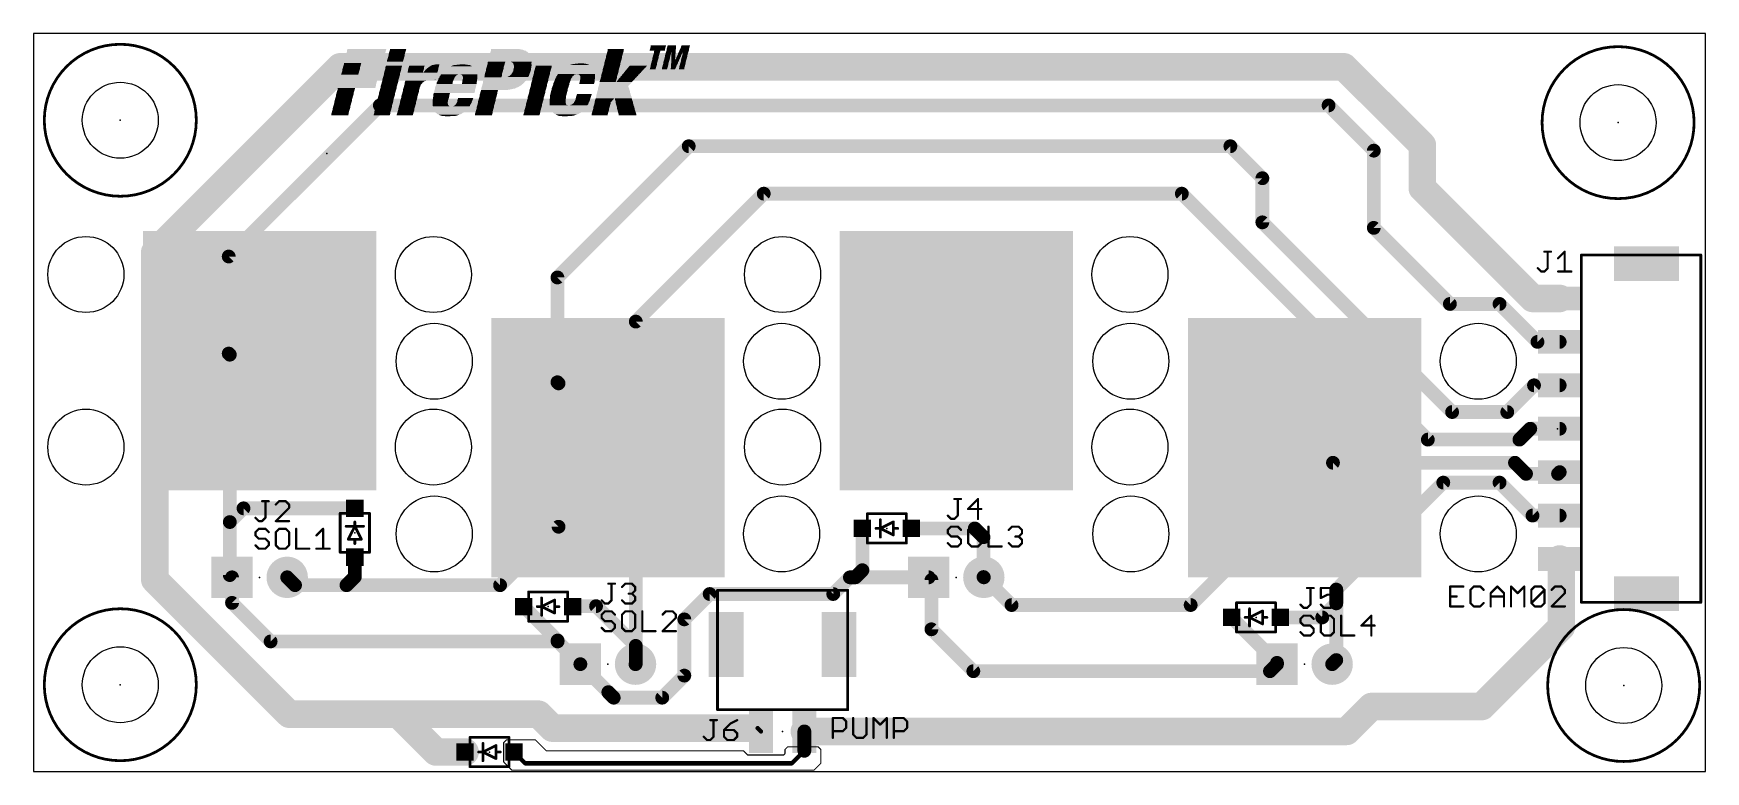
# Model space of a CAD drawing. Extents: x 0 to 77, y 0 to 34.
import ezdxf

# ---------------------------------------------------------------- set-up
doc = ezdxf.new("R2010")
doc.units = 0
for name, color, linetype in [('1', 22, 'CONTINUOUS'), ('17', 82, 'CONTINUOUS'), ('20', 7, 'CONTINUOUS'), ('21', 253, 'CONTINUOUS'), ('23', 7, 'CONTINUOUS'), ('25', 253, 'CONTINUOUS'), ('27', 253, 'CONTINUOUS'), ('39', 22, 'CONTINUOUS'), ('40', 175, 'CONTINUOUS'), ('51', 253, 'CONTINUOUS')]:
    doc.layers.add(name, color=color, linetype=linetype)

# ---------------------------------------------------------------- blocks, each defined once
blk = doc.blocks.new('RECT')
blk.add_solid([(-0.5, -0.5), (0.5, -0.5), (-0.5, 0.5), (0.5, 0.5)])
blk = doc.blocks.new('SQUAREP')
blk.add_solid([(-0.5, -0.5), (0.5, -0.5), (-0.5, 0.5), (0.5, 0.5)])
blk = doc.blocks.new('ROUNDP')
at = {"const_width": 0.5}
blk.add_lwpolyline([(0, -0.25, 1), (0, 0.25, 1), (0, -0.25)], format="xyb", dxfattribs=at)

msp = doc.modelspace()

# ---------------------------------------------------------------- linework, layer by layer
at = {"layer": '1'}
for points, const_width in [([(14.1224, 32.4612), (5.588, 23.9268)], 1.27), ([(60.3504, 32.4612), (14.1224, 32.4612)], 1.27), ([(63.9572, 28.8544), (60.3504, 32.4612)], 1.27), ([(15.9512, 30.6832), (8.9916, 23.7236)], 0.635), ([(59.6392, 30.6832), (15.9512, 30.6832)], 0.635), ([(61.722, 28.6004), (59.6392, 30.6832)], 0.635), ([(63.9572, 26.8732), (63.9572, 28.8544)], 1.27), ([(30.1752, 28.8036), (24.13, 22.7584)], 0.635), ([(55.118, 28.8036), (30.1752, 28.8036)], 0.635), ([(56.5912, 27.3304), (55.118, 28.8036)], 0.635), ([(61.722, 25.0444), (61.722, 28.6004)], 0.635), ([(56.5912, 25.2984), (56.5912, 27.3304)], 0.635), ([(69.0384, 21.792), (63.9572, 26.8732)], 1.27), ([(33.6296, 26.6192), (27.7368, 20.7264)], 0.635), ([(52.8828, 26.6192), (33.6296, 26.6192)], 0.635), ([(64.2112, 15.2908), (52.8828, 26.6192)], 0.635), ([(65.3288, 16.5608), (56.5912, 25.2984)], 0.635), ([(65.2272, 21.5392), (61.722, 25.0444)], 0.635), ([(5.588, 23.9268), (5.588, 8.8392)], 1.27), ([(8.9916, 23.7236), (8.9916, 19.2532)], 0.635), ([(24.13, 22.7584), (24.13, 17.9324)], 0.635), ([(70.2832, 21.792), (69.0384, 21.792)], 1.27), ([(67.5132, 21.5392), (65.2272, 21.5392)], 0.635), ([(69.2604, 19.792), (67.5132, 21.5392)], 0.635), ([(27.7368, 20.7264), (27.7368, 5.7912)], 0.635), ([(70.2832, 19.792), (69.2604, 19.792)], 0.635), ([(8.9916, 19.2532), (9.0424, 19.2024)], 0.635), ([(9.0424, 19.2024), (9.0424, 11.4935)], 0.635), ([(24.13, 17.9324), (24.1808, 17.8816)], 0.635), ([(24.1808, 17.8816), (24.1808, 11.2776)], 0.635), ([(69.1, 17.792), (67.8688, 16.5608)], 0.635), ([(70.2832, 17.792), (69.1, 17.792)], 0.635), ([(65.3288, 16.5608), (67.8688, 16.5608)], 0.635), ([(68.4276, 15.2908), (64.2112, 15.2908)], 0.635), ([(68.9288, 15.792), (68.4276, 15.2908)], 0.635), ([(70.2832, 15.792), (68.9288, 15.792)], 0.635), ([(59.8424, 14.224), (53.2892, 7.6708)], 0.635), ([(59.8424, 14.224), (68.2244, 14.224)], 0.635), ([(68.2244, 14.224), (68.7324, 13.716)], 0.635), ([(68.7324, 13.716), (70.2072, 13.716)], 0.635), ([(70.2072, 13.716), (70.2832, 13.792)], 0.635), ([(59.9948, 8.382), (64.9224, 13.3096)], 0.635), ([(64.9224, 13.3096), (67.5132, 13.3096)], 0.635), ([(69.0308, 11.792), (67.5132, 13.3096)], 0.635), ([(9.6739, 12.125), (9.0424, 11.4935)], 0.635), ([(14.8, 12.125), (9.6739, 12.125)], 0.635), ([(9.0424, 11.4935), (9.0424, 9.0496)], 0.635), ([(24.1808, 11.2776), (21.4884, 8.5852)], 0.635), ([(70.2832, 11.792), (69.0308, 11.792)], 0.635), ([(38.175, 11.2), (38.175, 9.2758)], 0.635), ([(40.425, 11.2), (43.3465, 11.2)], 0.635), ([(43.3465, 11.2), (43.7515, 10.795)], 0.635), ([(43.7515, 10.795), (43.7515, 8.9605)], 0.635), ([(14.8, 9.875), (14.8, 8.9707)], 0.635), ([(70.358, 9.7172), (70.2832, 9.792)], 1.27), ([(70.358, 6.6548), (70.358, 9.7172)], 1.27), ([(5.588, 8.8392), (11.7856, 2.6416)], 1.27), ([(9.1452, 8.9468), (9.1452, 7.7712)], 0.635), ([(11.684, 8.948), (11.6852, 8.9468)], 0.635), ([(12.0468, 8.5852), (11.6852, 8.9468)], 0.635), ([(14.8, 8.9707), (14.4145, 8.5852)], 0.635), ([(37.598, 8.9468), (36.83, 8.1788)], 0.635), ([(37.846, 8.9468), (37.598, 8.9468)], 0.635), ([(38.175, 9.2758), (37.846, 8.9468)], 0.635), ([(41.2252, 8.9468), (37.846, 8.9468)], 0.635), ([(43.7515, 8.9605), (43.7652, 8.9468)], 0.635), ([(45.0412, 7.6708), (43.7652, 8.9468)], 0.635), ([(9.0424, 9.0496), (9.1452, 8.9468)], 0.2032), ([(14.4145, 8.5852), (12.0468, 8.5852)], 0.635), ([(21.4884, 8.5852), (14.4145, 8.5852)], 0.635), ([(31.1404, 8.1788), (29.972, 7.0104)], 0.635), ([(36.83, 8.1788), (31.1404, 8.1788)], 0.635), ([(41.3512, 6.5532), (41.3512, 8.8208)], 0.635), ([(41.3512, 8.8208), (41.2252, 8.9468)], 0.2032), ([(59.9948, 8.382), (59.9948, 7.747)], 0.635), ([(9.1452, 7.7712), (10.922, 5.9944)], 0.635), ([(24.1376, 6.0374), (22.575, 7.6)], 0.635), ([(24.845, 7.62), (24.825, 7.6)], 0.635), ([(25.908, 7.62), (24.845, 7.62)], 0.635), ([(27.7368, 5.7912), (25.908, 7.62)], 0.635), ([(53.2892, 7.6708), (45.0412, 7.6708)], 0.635), ([(59.3478, 7.1), (59.9948, 7.747)], 0.635), ([(59.9948, 7.747), (59.9948, 5.1364)], 0.635), ([(29.972, 7.0104), (29.972, 4.4196)], 0.635), ([(57.2652, 5.0098), (55.175, 7.1)], 0.635), ([(57.425, 7.1), (59.3478, 7.1)], 0.635), ([(66.7004, 2.9972), (70.358, 6.6548)], 1.27), ([(10.922, 5.9944), (24.1376, 5.9944)], 0.635), ([(24.1376, 5.9944), (24.1376, 6.0374)], 0.635), ([(24.1376, 5.9944), (25.1852, 4.9468)], 0.635), ([(43.2816, 4.6228), (41.3512, 6.5532)], 0.635), ([(27.7368, 4.9584), (27.7368, 5.7912)], 0.635), ([(59.9948, 5.1364), (59.8052, 4.9468)], 0.635), ([(26.4744, 3.6576), (25.1852, 4.9468)], 0.635), ([(25.146, 4.9076), (25.1852, 4.9468)], 0.2032), ([(27.7368, 4.9584), (27.7252, 4.9468)], 0.635), ([(29.972, 4.4196), (28.956, 3.4036)], 0.635), ([(56.9412, 4.6228), (43.2816, 4.6228)], 0.635), ([(57.2652, 4.9468), (56.9412, 4.6228)], 0.635), ([(57.2652, 4.9468), (57.2652, 5.0098)], 0.635), ([(26.4744, 3.6576), (26.4744, 3.65)], 0.635), ([(26.4744, 3.65), (26.7208, 3.4036)], 0.635), ([(11.7856, 2.6416), (16.8, 2.6416)], 1.27), ([(16.8, 2.6416), (23.2584, 2.6416)], 1.27), ([(18.5416, 0.9), (16.8, 2.6416)], 1.27), ([(23.2584, 2.6416), (23.9, 2)], 1.27), ([(26.7208, 3.4036), (28.956, 3.4036)], 0.635), ([(60.4732, 1.85), (61.6204, 2.9972)], 1.27), ([(61.6204, 2.9972), (66.7004, 2.9972)], 1.27), ([(23.9, 2), (33.35, 2)], 1.27), ([(60.4732, 1.85), (35.5, 1.85)], 1.27), ([(33.35, 2), (33.5, 1.85)], 0.2032), ([(35.5, 1.85), (35.5, 0.956)], 0.635), ([(19.875, 0.9), (18.5416, 0.9)], 1.27), ([(21.6535, 1.3335), (21.7805, 1.4605)], 0.0508), ([(21.6535, 0.4445), (21.6535, 1.3335)], 0.0508), ([(21.7805, 1.4605), (23.114, 1.4605)], 0.0508), ([(22.644, 0.381), (22.125, 0.9)], 0.2032), ([(23.114, 1.4605), (23.622, 0.9525)], 0.0508), ([(23.622, 0.9525), (32.7025, 0.9525)], 0.0508), ([(32.7025, 0.9525), (32.893, 0.762)], 0.0508), ([(32.893, 0.762), (34.544, 0.762)], 0.0508), ([(34.544, 0.762), (34.6075, 0.8255)], 0.0508), ([(34.6075, 1.016), (34.7345, 1.143)], 0.0508), ([(34.6075, 0.8255), (34.6075, 1.016)], 0.0508), ([(34.7345, 1.143), (36.1315, 1.143)], 0.0508), ([(35.5, 0.956), (34.925, 0.381)], 0.2032), ([(36.1315, 1.143), (36.2585, 1.016)], 0.0508), ([(36.2585, 1.016), (36.2585, 0.381)], 0.0508), ([(22.0345, 0.0635), (21.6535, 0.4445)], 0.0508), ([(35.941, 0.0635), (22.0345, 0.0635)], 0.0508), ([(34.925, 0.381), (22.644, 0.381)], 0.2032), ([(36.2585, 0.381), (35.941, 0.0635)], 0.0508)]:
    msp.add_lwpolyline(points, dxfattribs=dict(at, const_width=const_width))
for points, const_width in [([(14.1224, 32.7787, 1), (14.1224, 32.1437)], 0.635), ([(14.3469, 32.2367, 1), (13.8979, 32.6857)], 0.635), ([(60.5749, 32.6857, 1), (60.1259, 32.2367)], 0.635), ([(60.3504, 32.1437, 1), (60.3504, 32.7787)], 0.635), ([(15.9512, 30.842, 1), (15.9512, 30.5245)], 0.3175), ([(16.0635, 30.5709, 1), (15.8389, 30.7955)], 0.3175), ([(59.7515, 30.7955, 1), (59.5269, 30.5709)], 0.3175), ([(59.6392, 30.5245, 1), (59.6392, 30.842)], 0.3175), ([(64.2747, 28.8544, 1), (63.6397, 28.8544)], 0.635), ([(63.7327, 28.6299, 1), (64.1817, 29.0789)], 0.635), ([(30.1752, 28.9624, 1), (30.1752, 28.6449)], 0.3175), ([(30.2875, 28.6913, 1), (30.0629, 28.9159)], 0.3175), ([(55.2303, 28.9159, 1), (55.0057, 28.6913)], 0.3175), ([(55.118, 28.6449, 1), (55.118, 28.9624)], 0.3175), ([(61.8807, 28.6004, 1), (61.5633, 28.6004)], 0.3175), ([(61.6097, 28.4881, 1), (61.8343, 28.7127)], 0.3175), ([(56.7499, 27.3304, 1), (56.4325, 27.3304)], 0.3175), ([(56.4789, 27.2181, 1), (56.7035, 27.4427)], 0.3175), ([(64.1817, 27.0977, 1), (63.7327, 26.6487)], 0.635), ([(63.6397, 26.8732, 1), (64.2747, 26.8732)], 0.635), ([(33.6296, 26.778, 1), (33.6296, 26.4605)], 0.3175), ([(33.7419, 26.5069, 1), (33.5173, 26.7315)], 0.3175), ([(52.9951, 26.7315, 1), (52.7705, 26.5069)], 0.3175), ([(52.8828, 26.4605, 1), (52.8828, 26.778)], 0.3175), ([(56.7035, 25.4107, 1), (56.4789, 25.1861)], 0.3175), ([(56.4325, 25.2984, 1), (56.7499, 25.2984)], 0.3175), ([(61.8343, 25.1567, 1), (61.6097, 24.9321)], 0.3175), ([(61.5633, 25.0444, 1), (61.8807, 25.0444)], 0.3175), ([(5.9055, 23.9268, 1), (5.2705, 23.9268)], 0.635), ([(5.3635, 24.1513, 1), (5.8125, 23.7023)], 0.635), ([(8.8793, 23.8359, 1), (9.1039, 23.6113)], 0.3175), ([(9.1503, 23.7236, 1), (8.8329, 23.7236)], 0.3175), ([(24.0177, 22.8707, 1), (24.2423, 22.6461)], 0.3175), ([(24.2888, 22.7584, 1), (23.9713, 22.7584)], 0.3175), ([(69.0384, 22.1095, 1), (69.0384, 21.4745)], 0.635), ([(68.8139, 21.5675, 1), (69.2629, 22.0165)], 0.635), ([(70.2832, 21.4745, 1), (70.2832, 22.1095)], 0.635), ([(65.2272, 21.698, 1), (65.2272, 21.3804)], 0.3175), ([(65.1149, 21.4269, 1), (65.3395, 21.6515)], 0.3175), ([(67.6255, 21.6515, 1), (67.4009, 21.4269)], 0.3175), ([(67.5132, 21.3804, 1), (67.5132, 21.698)], 0.3175), ([(27.6245, 20.8387, 1), (27.8491, 20.6141)], 0.3175), ([(27.8956, 20.7264, 1), (27.5781, 20.7264)], 0.3175), ([(69.2604, 19.9508, 1), (69.2604, 19.6333)], 0.3175), ([(69.1481, 19.6797, 1), (69.3727, 19.9043)], 0.3175), ([(70.2832, 19.6333, 1), (70.2832, 19.9508)], 0.3175), ([(9.1039, 19.3655, 1), (8.8793, 19.1409)], 0.3175), ([(8.8329, 19.2532, 1), (9.1503, 19.2532)], 0.3175), ([(9.2012, 19.2024, 1), (8.8837, 19.2024)], 0.3175), ([(8.9301, 19.0901, 1), (9.1547, 19.3147)], 0.3175), ([(24.2423, 18.0447, 1), (24.0177, 17.8201)], 0.3175), ([(23.9713, 17.9324, 1), (24.2888, 17.9324)], 0.3175), ([(24.3396, 17.8816, 1), (24.0221, 17.8816)], 0.3175), ([(24.0685, 17.7693, 1), (24.2931, 17.9939)], 0.3175), ([(69.1, 17.9508, 1), (69.1, 17.6333)], 0.3175), ([(69.2123, 17.6797, 1), (68.9877, 17.9043)], 0.3175), ([(70.2832, 17.6333, 1), (70.2832, 17.9508)], 0.3175), ([(65.3288, 16.7196, 1), (65.3288, 16.402)], 0.3175), ([(65.2165, 16.4485, 1), (65.4411, 16.6731)], 0.3175), ([(67.7565, 16.6731, 1), (67.9811, 16.4485)], 0.3175), ([(67.8688, 16.402, 1), (67.8688, 16.7196)], 0.3175), ([(64.2112, 15.4496, 1), (64.2112, 15.1321)], 0.3175), ([(64.0989, 15.1785, 1), (64.3235, 15.4031)], 0.3175), ([(68.3153, 15.4031, 1), (68.5399, 15.1785)], 0.3175), ([(68.4276, 15.1321, 1), (68.4276, 15.4496)], 0.3175), ([(68.9288, 15.9508, 1), (68.9288, 15.6333)], 0.3175), ([(69.0411, 15.6797, 1), (68.8165, 15.9043)], 0.3175), ([(70.2832, 15.6333, 1), (70.2832, 15.9508)], 0.3175), ([(59.8424, 14.3827, 1), (59.8424, 14.0653)], 0.3175), ([(59.9547, 14.1117, 1), (59.7301, 14.3363)], 0.3175), ([(68.3367, 14.3363, 1), (68.1121, 14.1117)], 0.3175), ([(68.2244, 14.0653, 1), (68.2244, 14.3827)], 0.3175), ([(68.7324, 13.8748, 1), (68.7324, 13.5573)], 0.3175), ([(68.6201, 13.6037, 1), (68.8447, 13.8283)], 0.3175), ([(70.0949, 13.8283, 1), (70.3195, 13.6037)], 0.3175), ([(70.3955, 13.6797, 1), (70.1709, 13.9043)], 0.3175), ([(70.2072, 13.5573, 1), (70.2072, 13.8748)], 0.3175), ([(64.9224, 13.4684, 1), (64.9224, 13.1509)], 0.3175), ([(65.0347, 13.1973, 1), (64.8101, 13.4219)], 0.3175), ([(67.6255, 13.4219, 1), (67.4009, 13.1973)], 0.3175), ([(67.5132, 13.1509, 1), (67.5132, 13.4684)], 0.3175), ([(9.6739, 12.2837, 1), (9.6739, 11.9663)], 0.3175), ([(9.7862, 12.0127, 1), (9.5616, 12.2373)], 0.3175), ([(14.8, 11.9663, 1), (14.8, 12.2837)], 0.3175), ([(8.9301, 11.6058, 1), (9.1547, 11.3812)], 0.3175), ([(9.2012, 11.4935, 1), (8.8837, 11.4935)], 0.3175), ([(8.8837, 11.4935, 1), (9.2012, 11.4935)], 0.3175), ([(24.2931, 11.1653, 1), (24.0685, 11.3899)], 0.3175), ([(69.0308, 11.9507, 1), (69.0308, 11.6333)], 0.3175), ([(68.9185, 11.6797, 1), (69.1431, 11.9043)], 0.3175), ([(70.2832, 11.6333, 1), (70.2832, 11.9507)], 0.3175), ([(24.0221, 11.2776, 1), (24.3396, 11.2776)], 0.3175), ([(38.3338, 11.2, 1), (38.0163, 11.2)], 0.3175), ([(40.425, 11.3588, 1), (40.425, 11.0413)], 0.3175), ([(43.4588, 11.3123, 1), (43.2342, 11.0877)], 0.3175), ([(43.3465, 11.0413, 1), (43.3465, 11.3588)], 0.3175), ([(43.9102, 10.795, 1), (43.5928, 10.795)], 0.3175), ([(43.6392, 10.6827, 1), (43.8638, 10.9073)], 0.3175), ([(14.9588, 9.875, 1), (14.6413, 9.875)], 0.3175), ([(70.5077, 10.0165, 1), (70.0587, 9.5675)], 0.635), ([(70.6755, 9.7172, 1), (70.0405, 9.7172)], 0.635), ([(70.1335, 9.4927, 1), (70.5825, 9.9417)], 0.635), ([(5.8125, 9.0637, 1), (5.3635, 8.6147)], 0.635), ([(9.304, 8.9468, 1), (8.9865, 8.9468)], 0.3175), ([(11.7963, 9.0603, 1), (11.5717, 8.8357)], 0.3175), ([(11.7975, 9.0591, 1), (11.5729, 8.8345)], 0.3175), ([(14.9123, 8.8584, 1), (14.6877, 9.083)], 0.3175), ([(37.598, 9.1055, 1), (37.598, 8.7881)], 0.3175), ([(37.7103, 8.8345, 1), (37.4857, 9.0591)], 0.3175), ([(37.846, 9.1055, 1), (37.846, 8.7881)], 0.3175), ([(37.846, 8.7881, 1), (37.846, 9.1055)], 0.3175), ([(38.0163, 9.2758, 1), (38.3338, 9.2758)], 0.3175), ([(38.2873, 9.1635, 1), (38.0627, 9.3881)], 0.3175), ([(41.2252, 8.7881, 1), (41.2252, 9.1055)], 0.3175), ([(43.8638, 9.0728, 1), (43.6392, 8.8482)], 0.3175), ([(43.8775, 9.0591, 1), (43.6529, 8.8345)], 0.3175), ([(5.2705, 8.8392, 1), (5.9055, 8.8392)], 0.635), ([(8.8837, 9.0496, 1), (9.2012, 9.0496)], 0.3175), ([(9.0783, 9.0855, 1), (9.0065, 9.0137)], 0.1016), ([(9.1093, 8.9109, 1), (9.1811, 8.9827)], 0.1016), ([(11.5729, 8.8345, 1), (11.7975, 9.0591)], 0.3175), ([(12.0468, 8.7439, 1), (12.0468, 8.4265)], 0.3175), ([(11.9345, 8.4729, 1), (12.1591, 8.6975)], 0.3175), ([(14.3022, 8.6975, 1), (14.5268, 8.4729)], 0.3175), ([(14.4145, 8.7439, 1), (14.4145, 8.4265)], 0.3175), ([(14.4145, 8.4265, 1), (14.4145, 8.7439)], 0.3175), ([(14.6413, 8.9707, 1), (14.9588, 8.9707)], 0.3175), ([(21.3761, 8.6975, 1), (21.6007, 8.4729)], 0.3175), ([(21.4884, 8.4265, 1), (21.4884, 8.7439)], 0.3175), ([(31.1404, 8.3376, 1), (31.1404, 8.0201)], 0.3175), ([(31.2527, 8.0665, 1), (31.0281, 8.2911)], 0.3175), ([(36.83, 8.0201, 1), (36.83, 8.3376)], 0.3175), ([(37.7337, 9.0591, 1), (37.9583, 8.8345)], 0.3175), ([(41.5099, 8.8208, 1), (41.1925, 8.8208)], 0.3175), ([(41.2611, 8.9827, 1), (41.1893, 8.9109)], 0.1016), ([(41.3153, 8.7849, 1), (41.3871, 8.8567)], 0.1016), ([(43.5928, 8.9605, 1), (43.9102, 8.9605)], 0.3175), ([(43.6529, 8.8345, 1), (43.8775, 9.0591)], 0.3175), ([(59.8825, 8.4943, 1), (60.1071, 8.2697)], 0.3175), ([(60.1536, 8.382, 1), (59.8361, 8.382)], 0.3175), ([(9.2575, 7.8835, 1), (9.0329, 7.6589)], 0.3175), ([(8.9865, 7.7712, 1), (9.304, 7.7712)], 0.3175), ([(22.6873, 7.7123, 1), (22.4627, 7.4877)], 0.3175), ([(24.7127, 7.7123, 1), (24.9373, 7.4877)], 0.3175), ([(24.845, 7.7788, 1), (24.845, 7.4612)], 0.3175), ([(24.9573, 7.5077, 1), (24.7327, 7.7323)], 0.3175), ([(26.0203, 7.7323, 1), (25.7957, 7.5077)], 0.3175), ([(25.908, 7.4612, 1), (25.908, 7.7788)], 0.3175), ([(36.7177, 8.2911, 1), (36.9423, 8.0665)], 0.3175), ([(45.0412, 7.8296, 1), (45.0412, 7.5121)], 0.3175), ([(44.9289, 7.5585, 1), (45.1535, 7.7831)], 0.3175), ([(53.1769, 7.7831, 1), (53.4015, 7.5585)], 0.3175), ([(53.2892, 7.5121, 1), (53.2892, 7.8296)], 0.3175), ([(60.1536, 7.747, 1), (59.8361, 7.747)], 0.3175), ([(59.8361, 7.747, 1), (60.1536, 7.747)], 0.3175), ([(60.1071, 7.6347, 1), (59.8825, 7.8593)], 0.3175), ([(29.8597, 7.1227, 1), (30.0843, 6.8981)], 0.3175), ([(30.1308, 7.0104, 1), (29.8133, 7.0104)], 0.3175), ([(55.2873, 7.2123, 1), (55.0627, 6.9877)], 0.3175), ([(57.425, 7.2588, 1), (57.425, 6.9413)], 0.3175), ([(59.2355, 7.2123, 1), (59.4601, 6.9877)], 0.3175), ([(59.3478, 6.9413, 1), (59.3478, 7.2588)], 0.3175), ([(70.0405, 6.6548, 1), (70.6755, 6.6548)], 0.635), ([(70.5825, 6.4303, 1), (70.1335, 6.8793)], 0.635), ([(10.922, 6.1532, 1), (10.922, 5.8357)], 0.3175), ([(10.8097, 5.8821, 1), (11.0343, 6.1067)], 0.3175), ([(24.2499, 6.1067, 1), (24.0253, 5.8821)], 0.3175), ([(24.2964, 6.0374, 1), (23.9789, 6.0374)], 0.3175), ([(24.0253, 5.9251, 1), (24.2499, 6.1497)], 0.3175), ([(24.1376, 5.8357, 1), (24.1376, 6.1532)], 0.3175), ([(41.4635, 6.6655, 1), (41.2389, 6.4409)], 0.3175), ([(41.1925, 6.5532, 1), (41.5099, 6.5532)], 0.3175), ([(23.9789, 5.9944, 1), (24.2964, 5.9944)], 0.3175), ([(27.8956, 5.7912, 1), (27.5781, 5.7912)], 0.3175), ([(27.5781, 5.7912, 1), (27.8956, 5.7912)], 0.3175), ([(27.6245, 5.6789, 1), (27.8491, 5.9035)], 0.3175), ([(60.1071, 5.0241, 1), (59.8825, 5.2487)], 0.3175), ([(25.2975, 5.0591, 1), (25.0729, 4.8345)], 0.3175), ([(25.0729, 4.8345, 1), (25.2975, 5.0591)], 0.3175), ([(25.1101, 4.9435, 1), (25.1819, 4.8717)], 0.1016), ([(25.2211, 4.9109, 1), (25.1493, 4.9827)], 0.1016), ([(27.6129, 5.0591, 1), (27.8375, 4.8345)], 0.3175), ([(27.5781, 4.9584, 1), (27.8956, 4.9584)], 0.3175), ([(27.8491, 4.8461, 1), (27.6245, 5.0707)], 0.3175), ([(30.0843, 4.3073, 1), (29.8597, 4.5319)], 0.3175), ([(43.2816, 4.7816, 1), (43.2816, 4.464)], 0.3175), ([(43.1693, 4.5105, 1), (43.3939, 4.7351)], 0.3175), ([(56.8289, 4.7351, 1), (57.0535, 4.5105)], 0.3175), ([(56.9412, 4.464, 1), (56.9412, 4.7816)], 0.3175), ([(57.4239, 5.0098, 1), (57.1065, 5.0098)], 0.3175), ([(57.1065, 4.9468, 1), (57.4239, 4.9468)], 0.3175), ([(57.1529, 4.8975, 1), (57.3775, 5.1221)], 0.3175), ([(57.3775, 4.8345, 1), (57.1529, 5.0591)], 0.3175), ([(59.6929, 5.0591, 1), (59.9175, 4.8345)], 0.3175), ([(59.8361, 5.1364, 1), (60.1536, 5.1364)], 0.3175), ([(26.5867, 3.7623, 1), (26.3621, 3.5377)], 0.3175), ([(26.6332, 3.6576, 1), (26.3157, 3.6576)], 0.3175), ([(26.3621, 3.5453, 1), (26.5867, 3.7699)], 0.3175), ([(29.8133, 4.4196, 1), (30.1308, 4.4196)], 0.3175), ([(11.7856, 2.9591, 1), (11.7856, 2.3241)], 0.635), ([(11.5611, 2.4171, 1), (12.0101, 2.8661)], 0.635), ([(16.8, 2.9591, 1), (16.8, 2.3241)], 0.635), ([(17.0245, 2.8661, 1), (16.5755, 2.4171)], 0.635), ([(16.8, 2.3241, 1), (16.8, 2.9591)], 0.635), ([(23.4829, 2.8661, 1), (23.0339, 2.4171)], 0.635), ([(23.2584, 2.3241, 1), (23.2584, 2.9591)], 0.635), ([(26.3157, 3.65, 1), (26.6332, 3.65)], 0.3175), ([(26.7208, 3.5623, 1), (26.7208, 3.2449)], 0.3175), ([(26.6085, 3.2913, 1), (26.8331, 3.5159)], 0.3175), ([(28.8437, 3.5159, 1), (29.0683, 3.2913)], 0.3175), ([(28.956, 3.2449, 1), (28.956, 3.5623)], 0.3175), ([(61.6204, 3.3147, 1), (61.6204, 2.6797)], 0.635), ([(61.8449, 2.7727, 1), (61.3959, 3.2217)], 0.635), ([(66.4759, 3.2217, 1), (66.9249, 2.7727)], 0.635), ([(66.7004, 2.6797, 1), (66.7004, 3.3147)], 0.635), ([(23.9, 2.3175, 1), (23.9, 1.6825)], 0.635), ([(23.6755, 1.7755, 1), (24.1245, 2.2245)], 0.635), ([(33.35, 1.6825, 1), (33.35, 2.3175)], 0.635), ([(35.5, 2.1675, 1), (35.5, 1.5325)], 0.635), ([(60.2487, 2.0745, 1), (60.6977, 1.6255)], 0.635), ([(60.4732, 1.5325, 1), (60.4732, 2.1675)], 0.635), ([(33.3859, 2.0359, 1), (33.3141, 1.9641)], 0.1016), ([(33.4641, 1.8141, 1), (33.5359, 1.8859)], 0.1016), ([(35.6587, 1.85, 1), (35.3413, 1.85)], 0.3175), ([(18.5416, 1.2175, 1), (18.5416, 0.5825)], 0.635), ([(18.3171, 0.6755, 1), (18.7661, 1.1245)], 0.635), ([(19.875, 0.5825, 1), (19.875, 1.2175)], 0.635), ([(21.6662, 1.3335, 1), (21.6408, 1.3335)], 0.0254), ([(21.6445, 1.3425, 1), (21.6625, 1.3245)], 0.0254), ([(21.7805, 1.4732, 1), (21.7805, 1.4478)], 0.0254), ([(21.7895, 1.4515, 1), (21.7715, 1.4695)], 0.0254), ([(22.1609, 0.9359, 1), (22.0891, 0.8641)], 0.1016), ([(23.123, 1.4695, 1), (23.105, 1.4515)], 0.0254), ([(23.114, 1.4478, 1), (23.114, 1.4732)], 0.0254), ([(23.622, 0.9652, 1), (23.622, 0.9398)], 0.0254), ([(23.613, 0.9435, 1), (23.631, 0.9615)], 0.0254), ([(32.7115, 0.9615, 1), (32.6935, 0.9435)], 0.0254), ([(32.7025, 0.9398, 1), (32.7025, 0.9652)], 0.0254), ([(32.893, 0.7747, 1), (32.893, 0.7493)], 0.0254), ([(32.884, 0.753, 1), (32.902, 0.771)], 0.0254), ([(34.535, 0.771, 1), (34.553, 0.753)], 0.0254), ([(34.544, 0.7493, 1), (34.544, 0.7747)], 0.0254), ([(34.6202, 1.016, 1), (34.5948, 1.016)], 0.0254), ([(34.5985, 1.025, 1), (34.6165, 1.007)], 0.0254), ([(34.5948, 0.8255, 1), (34.6202, 0.8255)], 0.0254), ([(34.6165, 0.8165, 1), (34.5985, 0.8345)], 0.0254), ([(34.7345, 1.1557, 1), (34.7345, 1.1303)], 0.0254), ([(34.7435, 1.134, 1), (34.7255, 1.152)], 0.0254), ([(35.3413, 0.956, 1), (35.6587, 0.956)], 0.3175), ([(35.5359, 0.9201, 1), (35.4641, 0.9919)], 0.1016), ([(36.1405, 1.152, 1), (36.1225, 1.134)], 0.0254), ([(36.1315, 1.1303, 1), (36.1315, 1.1557)], 0.0254), ([(36.2712, 1.016, 1), (36.2458, 1.016)], 0.0254), ([(36.2495, 1.007, 1), (36.2675, 1.025)], 0.0254), ([(21.6625, 0.4535, 1), (21.6445, 0.4355)], 0.0254), ([(21.6408, 0.4445, 1), (21.6662, 0.4445)], 0.0254), ([(22.0345, 0.0762, 1), (22.0345, 0.0508)], 0.0254), ([(22.0255, 0.0545, 1), (22.0435, 0.0725)], 0.0254), ([(22.644, 0.4318, 1), (22.644, 0.3302)], 0.1016), ([(22.6081, 0.3451, 1), (22.6799, 0.4169)], 0.1016), ([(34.8891, 0.4169, 1), (34.9609, 0.3451)], 0.1016), ([(34.925, 0.3302, 1), (34.925, 0.4318)], 0.1016), ([(35.932, 0.0725, 1), (35.95, 0.0545)], 0.0254), ([(35.941, 0.0508, 1), (35.941, 0.0762)], 0.0254), ([(36.2458, 0.381, 1), (36.2712, 0.381)], 0.0254), ([(36.2675, 0.372, 1), (36.2495, 0.39)], 0.0254)]:
    msp.add_lwpolyline(points, format="xyb", dxfattribs=dict(at, const_width=const_width))
at = {"layer": '20'}
for p, q in [((77, 34), (0, 34)), ((0, 34), (0, 0)), ((77, 0), (77, 34)), ((0, 0), (77, 0))]:
    msp.add_line(p, q, dxfattribs=at)
for centre in [(4, 30), (72.9716, 29.8912), (2.4152, 22.8968), (18.4152, 22.8968), (34.4952, 22.8968), (50.4952, 22.8968), (18.4552, 18.8968), (34.4552, 18.8968), (50.5352, 18.8968), (66.5352, 18.8968), (2.4152, 14.9468), (18.4152, 14.9468), (34.4952, 14.9468), (50.4952, 14.9468), (18.4552, 10.9468), (34.4552, 10.9468), (50.5352, 10.9468), (66.5352, 10.9468), (4, 4), (73.2296, 3.964)]:
    msp.add_circle(centre, 1.75, dxfattribs=at)
at = {"layer": '21', "const_width": 0.0635}
for points in [[(14.1568, 11.9, 1), (14.0932, 11.9)], [(14.125, 11.9318, 1), (14.125, 11.8682)], [(14.2, 11.8682, 1), (14.2, 11.9318)], [(14.8318, 11.5, 1), (14.7683, 11.5)], [(15.4, 11.9318, 1), (15.4, 11.8682)], [(15.5068, 11.9, 1), (15.4433, 11.9)], [(15.475, 11.8682, 1), (15.475, 11.9318)], [(38.4318, 11.875, 1), (38.3682, 11.875)], [(38.4, 11.9068, 1), (38.4, 11.8432)], [(38.3682, 11.8, 1), (38.4318, 11.8)], [(39.0318, 11.6, 1), (38.9682, 11.6)], [(39.6318, 11.5, 1), (39.5682, 11.5)], [(39.6142, 11.4716, 1), (39.5858, 11.5284)], [(40.2318, 11.875, 1), (40.1683, 11.875)], [(40.1683, 11.8, 1), (40.2318, 11.8)], [(40.2, 11.8432, 1), (40.2, 11.9068)], [(14.4, 11.3318, 1), (14.4, 11.2683)], [(14.8, 11.3318, 1), (14.8, 11.2683)], [(14.8284, 11.3142, 1), (14.7716, 11.2858)], [(14.7683, 11.3, 1), (14.8318, 11.3)], [(14.8284, 11.2858, 1), (14.7716, 11.3142)], [(14.8, 11.2683, 1), (14.8, 11.3318)], [(15.2, 11.2683, 1), (15.2, 11.3318)], [(38.8, 11.2318, 1), (38.8, 11.1683)], [(39.0318, 11.2, 1), (38.9682, 11.2)], [(39.0142, 11.2284, 1), (38.9858, 11.1716)], [(38.9858, 11.2284, 1), (39.0142, 11.1716)], [(38.9682, 11.2, 1), (39.0318, 11.2)], [(38.9682, 10.8, 1), (39.0318, 10.8)], [(39, 11.1683, 1), (39, 11.2318)], [(39.6318, 11.2, 1), (39.5682, 11.2)], [(39.5682, 11.2, 1), (39.6318, 11.2)], [(39.5682, 10.9, 1), (39.6318, 10.9)], [(39.6, 11.2318, 1), (39.6, 11.1683)], [(39.5858, 10.8716, 1), (39.6142, 10.9284)], [(39.8, 11.1683, 1), (39.8, 11.2318)], [(14.125, 10.1318, 1), (14.125, 10.0682)], [(14.0932, 10.1, 1), (14.1568, 10.1)], [(14.2, 10.0682, 1), (14.2, 10.1318)], [(14.5, 10.7318, 1), (14.5, 10.6683)], [(14.4716, 10.7142, 1), (14.5284, 10.6858)], [(14.8, 10.7318, 1), (14.8, 10.6683)], [(14.8318, 10.7, 1), (14.7683, 10.7)], [(14.7683, 10.5, 1), (14.8318, 10.5)], [(14.8, 10.6683, 1), (14.8, 10.7318)], [(15.0716, 10.6858, 1), (15.1284, 10.7142)], [(15.1, 10.6683, 1), (15.1, 10.7318)], [(15.4, 10.1318, 1), (15.4, 10.0682)], [(15.4433, 10.1, 1), (15.5068, 10.1)], [(15.475, 10.0682, 1), (15.475, 10.1318)], [(38.4318, 10.6, 1), (38.3682, 10.6)], [(38.4, 10.5568, 1), (38.4, 10.4932)], [(38.3682, 10.525, 1), (38.4318, 10.525)], [(40.2318, 10.6, 1), (40.1683, 10.6)], [(40.1683, 10.525, 1), (40.2318, 10.525)], [(40.2, 10.4932, 1), (40.2, 10.5568)], [(22.8, 8.3068, 1), (22.8, 8.2432)], [(22.8317, 8.275, 1), (22.7683, 8.275)], [(22.7683, 8.2, 1), (22.8317, 8.2)], [(23.4318, 8, 1), (23.3683, 8)], [(24.0317, 7.9, 1), (23.9683, 7.9)], [(24.0142, 7.8716, 1), (23.9858, 7.9284)], [(24.6318, 8.275, 1), (24.5683, 8.275)], [(24.5683, 8.2, 1), (24.6318, 8.2)], [(24.6, 8.2432, 1), (24.6, 8.3068)], [(55.4, 7.8068, 1), (55.4, 7.7433)], [(55.4318, 7.775, 1), (55.3683, 7.775)], [(55.3683, 7.7, 1), (55.4318, 7.7)], [(57.2318, 7.775, 1), (57.1683, 7.775)], [(57.1683, 7.7, 1), (57.2318, 7.7)], [(57.2, 7.7433, 1), (57.2, 7.8068)], [(22.8, 6.9568, 1), (22.8, 6.8933)], [(22.8317, 7, 1), (22.7683, 7)], [(22.7683, 6.925, 1), (22.8317, 6.925)], [(23.2, 7.6318, 1), (23.2, 7.5683)], [(23.4142, 7.6284, 1), (23.3858, 7.5716)], [(23.3858, 7.6284, 1), (23.4142, 7.5716)], [(23.4318, 7.6, 1), (23.3683, 7.6)], [(23.3683, 7.6, 1), (23.4318, 7.6)], [(23.3683, 7.2, 1), (23.4318, 7.2)], [(23.4, 7.5683, 1), (23.4, 7.6318)], [(24, 7.6318, 1), (24, 7.5683)], [(24.0317, 7.6, 1), (23.9683, 7.6)], [(23.9683, 7.6, 1), (24.0317, 7.6)], [(23.9683, 7.3, 1), (24.0317, 7.3)], [(23.9858, 7.2716, 1), (24.0142, 7.3284)], [(24.2, 7.5683, 1), (24.2, 7.6318)], [(24.6318, 7, 1), (24.5683, 7)], [(24.5683, 6.925, 1), (24.6318, 6.925)], [(24.6, 6.8933, 1), (24.6, 6.9568)], [(55.8, 7.1318, 1), (55.8, 7.0683)], [(56.0318, 7.5, 1), (55.9682, 7.5)], [(56.0318, 7.1, 1), (55.9682, 7.1)], [(56.0142, 7.1284, 1), (55.9858, 7.0716)], [(55.9858, 7.1284, 1), (56.0142, 7.0716)], [(55.9682, 7.1, 1), (56.0318, 7.1)], [(56, 7.0683, 1), (56, 7.1318)], [(56.6318, 7.4, 1), (56.5682, 7.4)], [(56.6318, 7.1, 1), (56.5682, 7.1)], [(56.5682, 7.1, 1), (56.6318, 7.1)], [(56.6, 7.1318, 1), (56.6, 7.0683)], [(56.6142, 7.3716, 1), (56.5858, 7.4284)], [(56.8, 7.0683, 1), (56.8, 7.1318)], [(55.4318, 6.5, 1), (55.3683, 6.5)], [(55.4, 6.4568, 1), (55.4, 6.3933)], [(55.3683, 6.425, 1), (55.4318, 6.425)], [(55.9682, 6.7, 1), (56.0318, 6.7)], [(56.5682, 6.8, 1), (56.6318, 6.8)], [(56.5858, 6.7716, 1), (56.6142, 6.8284)], [(57.2318, 6.5, 1), (57.1683, 6.5)], [(57.1683, 6.425, 1), (57.2318, 6.425)], [(57.2, 6.3933, 1), (57.2, 6.4568)], [(20.1, 1.6068, 1), (20.1, 1.5433)], [(20.1318, 1.575, 1), (20.0683, 1.575)], [(21.9318, 1.575, 1), (21.8683, 1.575)], [(21.9, 1.5433, 1), (21.9, 1.6068)], [(20.0683, 1.5, 1), (20.1318, 1.5)], [(20.5, 0.9318, 1), (20.5, 0.8682)], [(20.7317, 1.3, 1), (20.6683, 1.3)], [(20.7317, 0.9, 1), (20.6683, 0.9)], [(20.7142, 0.9284, 1), (20.6858, 0.8716)], [(20.6858, 0.9284, 1), (20.7142, 0.8716)], [(20.6683, 0.9, 1), (20.7317, 0.9)], [(20.7, 0.8682, 1), (20.7, 0.9318)], [(21.3, 0.9318, 1), (21.3, 0.8682)], [(21.3317, 1.2, 1), (21.2683, 1.2)], [(21.3317, 0.9, 1), (21.2683, 0.9)], [(21.2683, 0.9, 1), (21.3317, 0.9)], [(21.3142, 1.1716, 1), (21.2858, 1.2284)], [(21.5, 0.8682, 1), (21.5, 0.9318)], [(21.8683, 1.5, 1), (21.9318, 1.5)], [(20.1, 0.2568, 1), (20.1, 0.1933)], [(20.1318, 0.3, 1), (20.0683, 0.3)], [(20.0683, 0.225, 1), (20.1318, 0.225)], [(20.6683, 0.5, 1), (20.7317, 0.5)], [(21.2683, 0.6, 1), (21.3317, 0.6)], [(21.2858, 0.5716, 1), (21.3142, 0.6284)], [(21.9318, 0.3, 1), (21.8683, 0.3)], [(21.8683, 0.225, 1), (21.9318, 0.225)], [(21.9, 0.1933, 1), (21.9, 0.2568)]]:
    msp.add_lwpolyline(points, format="xyb", dxfattribs=at)
at = {"layer": '21', "const_width": 0.127}
for points in [[(14.125, 10.1), (14.125, 11.9)], [(14.125, 11.9), (14.2, 11.9)], [(14.8, 11.3), (14.8, 11.5)], [(15.4, 11.9), (15.475, 11.9)], [(15.475, 11.9), (15.475, 10.1)], [(38.4, 11.8), (38.4, 11.875)], [(38.4, 11.875), (40.2, 11.875)], [(39, 11.6), (39, 11.2)], [(39.6, 11.5), (39, 11.2)], [(39.6, 11.2), (39.6, 11.5)], [(40.2, 11.875), (40.2, 11.8)], [(14.8, 11.3), (14.4, 11.3)], [(14.8, 11.3), (14.5, 10.7)], [(15.2, 11.3), (14.8, 11.3)], [(15.1, 10.7), (14.8, 11.3)], [(39, 11.2), (38.8, 11.2)], [(39, 11.2), (39, 10.8)], [(39, 11.2), (39.6, 10.9)], [(39.6, 10.9), (39.6, 11.2)], [(39.6, 11.2), (39.8, 11.2)], [(14.2, 10.1), (14.125, 10.1)], [(14.5, 10.7), (14.8, 10.7)], [(14.8, 10.7), (15.1, 10.7)], [(14.8, 10.7), (14.8, 10.5)], [(15.475, 10.1), (15.4, 10.1)], [(38.4, 10.525), (38.4, 10.6)], [(40.2, 10.525), (38.4, 10.525)], [(40.2, 10.6), (40.2, 10.525)], [(22.8, 8.2), (22.8, 8.275)], [(22.8, 8.275), (24.6, 8.275)], [(23.4, 8), (23.4, 7.6)], [(24, 7.9), (23.4, 7.6)], [(24, 7.6), (24, 7.9)], [(24.6, 8.275), (24.6, 8.2)], [(55.4, 7.7), (55.4, 7.775)], [(55.4, 7.775), (57.2, 7.775)], [(57.2, 7.775), (57.2, 7.7)], [(22.8, 6.925), (22.8, 7)], [(24.6, 6.925), (22.8, 6.925)], [(23.4, 7.6), (23.2, 7.6)], [(23.4, 7.6), (23.4, 7.2)], [(23.4, 7.6), (24, 7.3)], [(24, 7.3), (24, 7.6)], [(24, 7.6), (24.2, 7.6)], [(24.6, 7), (24.6, 6.925)], [(56, 7.1), (55.8, 7.1)], [(56, 7.5), (56, 7.1)], [(56.6, 7.4), (56, 7.1)], [(56, 7.1), (56, 6.7)], [(56, 7.1), (56.6, 6.8)], [(56.6, 7.1), (56.6, 7.4)], [(56.6, 6.8), (56.6, 7.1)], [(56.6, 7.1), (56.8, 7.1)], [(55.4, 6.425), (55.4, 6.5)], [(57.2, 6.425), (55.4, 6.425)], [(57.2, 6.5), (57.2, 6.425)], [(20.1, 1.5), (20.1, 1.575)], [(20.1, 1.575), (21.9, 1.575)], [(21.9, 1.575), (21.9, 1.5)], [(20.7, 0.9), (20.5, 0.9)], [(20.7, 1.3), (20.7, 0.9)], [(21.3, 1.2), (20.7, 0.9)], [(20.7, 0.9), (20.7, 0.5)], [(20.7, 0.9), (21.3, 0.6)], [(21.3, 0.9), (21.3, 1.2)], [(21.3, 0.6), (21.3, 0.9)], [(21.3, 0.9), (21.5, 0.9)], [(20.1, 0.225), (20.1, 0.3)], [(21.9, 0.225), (20.1, 0.225)], [(21.9, 0.3), (21.9, 0.225)]]:
    msp.add_lwpolyline(points, dxfattribs=at)
at = {"layer": '23'}
for p in [(4, 30), (72.9716, 29.8912), (13.5132, 28.47), (70.1832, 15.792), (14.8, 11), (39.3, 11.2), (10.4152, 8.9468), (42.4952, 8.9468), (23.7, 7.6), (56.3, 7.1), (26.4552, 4.9468), (58.5352, 4.9468), (4, 4), (73.2296, 3.964), (34.5, 1.85), (21, 0.9)]:
    msp.add_point(p, dxfattribs=at)
at = {"layer": '25', "const_width": 0.1016}
for points in [[(69.5787, 23.9484), (69.8837, 23.9484)], [(69.7312, 23.1857), (69.7312, 23.9484)], [(70.2091, 23.6433), (70.5142, 23.9484)], [(70.5142, 23.9484), (70.5142, 23.0332)], [(69.2736, 23.1857), (69.4261, 23.0332)], [(69.5787, 23.0332), (69.7312, 23.1857)], [(69.4261, 23.0332), (69.5787, 23.0332)], [(70.2091, 23.0332), (70.8192, 23.0332)], [(10.5311, 12.4528), (10.8361, 12.4528)], [(10.6836, 11.6901), (10.6836, 12.4528)], [(11.314, 12.4528), (11.1615, 12.3003)], [(11.6191, 12.4528), (11.314, 12.4528)], [(11.7716, 12.3003), (11.6191, 12.4528)], [(11.7716, 12.1477), (11.7716, 12.3003)], [(42.4111, 12.5528), (42.7161, 12.5528)], [(42.5636, 11.7901), (42.5636, 12.5528)], [(43.4991, 12.5528), (43.0415, 12.0952)], [(43.4991, 11.6376), (43.4991, 12.5528)], [(10.226, 11.6901), (10.3785, 11.5376)], [(10.3785, 11.5376), (10.5311, 11.5376)], [(10.5311, 11.5376), (10.6836, 11.6901)], [(11.1615, 11.5376), (11.7716, 12.1477)], [(11.7716, 11.5376), (11.1615, 11.5376)], [(42.106, 11.7901), (42.2585, 11.6376)], [(42.2585, 11.6376), (42.4111, 11.6376)], [(42.4111, 11.6376), (42.5636, 11.7901)], [(43.0415, 12.0952), (43.6516, 12.0952)], [(26.4711, 8.6528), (26.7761, 8.6528)], [(26.6236, 7.8901), (26.6236, 8.6528)], [(27.1015, 8.5003), (27.254, 8.6528)], [(27.254, 8.6528), (27.5591, 8.6528)], [(27.5591, 8.6528), (27.7116, 8.5003)], [(27.7116, 8.5003), (27.7116, 8.3477)], [(58.6511, 8.4528), (58.9561, 8.4528)], [(58.8036, 7.6901), (58.8036, 8.4528)], [(59.8916, 8.4528), (59.2815, 8.4528)], [(59.2815, 8.4528), (59.2815, 7.9952)], [(26.166, 7.8901), (26.3185, 7.7376)], [(26.3185, 7.7376), (26.4711, 7.7376)], [(26.4711, 7.7376), (26.6236, 7.8901)], [(27.254, 7.7376), (27.1015, 7.8901)], [(27.5591, 7.7376), (27.254, 7.7376)], [(27.5591, 8.1952), (27.4066, 8.1952)], [(27.7116, 8.3477), (27.5591, 8.1952)], [(27.5591, 8.1952), (27.7116, 8.0427)], [(27.7116, 7.8901), (27.5591, 7.7376)], [(27.7116, 8.0427), (27.7116, 7.8901)], [(58.346, 7.6901), (58.4985, 7.5376)], [(58.6511, 7.5376), (58.8036, 7.6901)], [(59.2815, 7.9952), (59.5866, 8.1477)], [(59.434, 7.5376), (59.2815, 7.6901)], [(59.5866, 8.1477), (59.7391, 8.1477)], [(59.7391, 8.1477), (59.8916, 7.9952)], [(59.8916, 7.6901), (59.7391, 7.5376)], [(59.8916, 7.9952), (59.8916, 7.6901)], [(58.4985, 7.5376), (58.6511, 7.5376)], [(59.7391, 7.5376), (59.434, 7.5376)], [(31.1679, 2.3712), (31.4729, 2.3712)], [(31.3204, 1.6085), (31.3204, 2.3712)], [(32.4084, 2.3712), (32.1034, 2.2187)], [(30.8628, 1.6085), (31.0153, 1.456)], [(31.1679, 1.456), (31.3204, 1.6085)], [(32.1034, 2.2187), (31.7983, 1.9136)], [(31.7983, 1.9136), (31.7983, 1.6085)], [(32.2559, 1.9136), (31.7983, 1.9136)], [(31.7983, 1.6085), (31.9508, 1.456)], [(32.4084, 1.7611), (32.2559, 1.9136)], [(32.2559, 1.456), (32.4084, 1.6085)], [(32.4084, 1.6085), (32.4084, 1.7611)], [(31.0153, 1.456), (31.1679, 1.456)], [(31.9508, 1.456), (32.2559, 1.456)]]:
    msp.add_lwpolyline(points, dxfattribs=at)
at = {"layer": '25', "const_width": 0.0508}
for points in [[(69.5787, 23.9738, 1), (69.5787, 23.923)], [(69.7566, 23.9484, 1), (69.7058, 23.9484)], [(69.8837, 23.923, 1), (69.8837, 23.9738)], [(70.5396, 23.9484, 1), (70.4888, 23.9484)], [(70.5321, 23.9304, 1), (70.4962, 23.9663)], [(69.2916, 23.2037, 1), (69.2556, 23.1678)], [(69.7058, 23.1857, 1), (69.7566, 23.1857)], [(69.7492, 23.1678, 1), (69.7132, 23.2037)], [(70.1912, 23.6613, 1), (70.2271, 23.6254)], [(69.4261, 23.0586, 1), (69.4261, 23.0078)], [(69.4082, 23.0152, 1), (69.4441, 23.0512)], [(69.5607, 23.0512, 1), (69.5966, 23.0152)], [(69.5787, 23.0078, 1), (69.5787, 23.0586)], [(70.2091, 23.0586, 1), (70.2091, 23.0078)], [(70.4888, 23.0332, 1), (70.5396, 23.0332)], [(70.8192, 23.0078, 1), (70.8192, 23.0586)], [(10.5311, 12.4782, 1), (10.5311, 12.4274)], [(10.709, 12.4528, 1), (10.6582, 12.4528)], [(10.8361, 12.4274, 1), (10.8361, 12.4782)], [(11.1436, 12.3182, 1), (11.1795, 12.2823)], [(11.314, 12.4782, 1), (11.314, 12.4274)], [(11.332, 12.4348, 1), (11.2961, 12.4707)], [(11.6371, 12.4707, 1), (11.6011, 12.4348)], [(11.6191, 12.4274, 1), (11.6191, 12.4782)], [(11.797, 12.3003, 1), (11.7462, 12.3003)], [(11.7537, 12.2823, 1), (11.7896, 12.3182)], [(42.4111, 12.5782, 1), (42.4111, 12.5274)], [(42.589, 12.5528, 1), (42.5382, 12.5528)], [(42.7161, 12.5274, 1), (42.7161, 12.5782)], [(43.5245, 12.5528, 1), (43.4737, 12.5528)], [(43.5171, 12.5348, 1), (43.4811, 12.5707)], [(10.244, 11.7081, 1), (10.208, 11.6722)], [(10.3785, 11.563, 1), (10.3785, 11.5122)], [(10.3606, 11.5196, 1), (10.3965, 11.5556)], [(10.5131, 11.5556, 1), (10.549, 11.5196)], [(10.5311, 11.5122, 1), (10.5311, 11.563)], [(10.6582, 11.6901, 1), (10.709, 11.6901)], [(10.7016, 11.6722, 1), (10.6656, 11.7081)], [(11.1615, 11.563, 1), (11.1615, 11.5122)], [(11.1436, 11.5556, 1), (11.1795, 11.5196)], [(11.7462, 12.1477, 1), (11.797, 12.1477)], [(11.7896, 12.1298, 1), (11.7537, 12.1657)], [(11.7716, 11.5122, 1), (11.7716, 11.563)], [(42.124, 11.8081, 1), (42.088, 11.7722)], [(42.2585, 11.663, 1), (42.2585, 11.6122)], [(42.2406, 11.6196, 1), (42.2765, 11.6556)], [(42.3931, 11.6556, 1), (42.429, 11.6196)], [(42.4111, 11.6122, 1), (42.4111, 11.663)], [(42.5382, 11.7901, 1), (42.589, 11.7901)], [(42.5816, 11.7722, 1), (42.5456, 11.8081)], [(43.0415, 12.1206, 1), (43.0415, 12.0698)], [(43.0236, 12.1132, 1), (43.0595, 12.0772)], [(43.4737, 11.6376, 1), (43.5245, 11.6376)], [(43.6516, 12.0698, 1), (43.6516, 12.1206)], [(26.4711, 8.6782, 1), (26.4711, 8.6274)], [(26.649, 8.6528, 1), (26.5982, 8.6528)], [(26.7761, 8.6274, 1), (26.7761, 8.6782)], [(27.0836, 8.5182, 1), (27.1195, 8.4823)], [(27.254, 8.6782, 1), (27.254, 8.6274)], [(27.272, 8.6348, 1), (27.2361, 8.6707)], [(27.5771, 8.6707, 1), (27.5411, 8.6348)], [(27.5591, 8.6274, 1), (27.5591, 8.6782)], [(27.737, 8.5003, 1), (27.6862, 8.5003)], [(27.6937, 8.4823, 1), (27.7296, 8.5182)], [(58.6511, 8.4782, 1), (58.6511, 8.4274)], [(58.829, 8.4528, 1), (58.7782, 8.4528)], [(58.9561, 8.4274, 1), (58.9561, 8.4782)], [(59.2815, 8.4782, 1), (59.2815, 8.4274)], [(59.3069, 8.4528, 1), (59.2561, 8.4528)], [(59.8916, 8.4274, 1), (59.8916, 8.4782)], [(26.184, 7.9081, 1), (26.148, 7.8722)], [(26.3185, 7.763, 1), (26.3185, 7.7122)], [(26.3006, 7.7196, 1), (26.3365, 7.7556)], [(26.4531, 7.7556, 1), (26.489, 7.7196)], [(26.4711, 7.7122, 1), (26.4711, 7.763)], [(26.5982, 7.8901, 1), (26.649, 7.8901)], [(26.6416, 7.8722, 1), (26.6056, 7.9081)], [(27.1195, 7.9081, 1), (27.0836, 7.8722)], [(27.254, 7.763, 1), (27.254, 7.7122)], [(27.2361, 7.7196, 1), (27.272, 7.7556)], [(27.4066, 8.2206, 1), (27.4066, 8.1698)], [(27.5771, 8.2132, 1), (27.5411, 8.1772)], [(27.5411, 8.2132, 1), (27.5771, 8.1772)], [(27.5411, 7.7556, 1), (27.5771, 7.7196)], [(27.5591, 8.1698, 1), (27.5591, 8.2206)], [(27.5591, 7.7122, 1), (27.5591, 7.763)], [(27.6862, 8.3477, 1), (27.737, 8.3477)], [(27.737, 8.0427, 1), (27.6862, 8.0427)], [(27.6862, 7.8901, 1), (27.737, 7.8901)], [(27.7296, 8.3298, 1), (27.6937, 8.3657)], [(27.6937, 8.0247, 1), (27.7296, 8.0606)], [(27.7296, 7.8722, 1), (27.6937, 7.9081)], [(58.364, 7.7081, 1), (58.328, 7.6722)], [(58.7782, 7.6901, 1), (58.829, 7.6901)], [(58.8216, 7.6722, 1), (58.7856, 7.7081)], [(59.2561, 7.9952, 1), (59.3069, 7.9952)], [(59.2702, 8.0179, 1), (59.2929, 7.9725)], [(59.2995, 7.7081, 1), (59.2636, 7.6722)], [(59.5866, 8.1731, 1), (59.5866, 8.1223)], [(59.5979, 8.125, 1), (59.5752, 8.1704)], [(59.7571, 8.1657, 1), (59.7211, 8.1298)], [(59.7391, 8.1223, 1), (59.7391, 8.1731)], [(59.917, 7.9952, 1), (59.8662, 7.9952)], [(59.8662, 7.6901, 1), (59.917, 7.6901)], [(59.8737, 7.9772, 1), (59.9096, 8.0132)], [(59.9096, 7.6722, 1), (59.8737, 7.7081)], [(58.4985, 7.563, 1), (58.4985, 7.5122)], [(58.4806, 7.5196, 1), (58.5165, 7.5556)], [(58.6331, 7.5556, 1), (58.669, 7.5196)], [(58.6511, 7.5122, 1), (58.6511, 7.563)], [(59.434, 7.563, 1), (59.434, 7.5122)], [(59.4161, 7.5196, 1), (59.452, 7.5556)], [(59.7211, 7.5556, 1), (59.7571, 7.5196)], [(59.7391, 7.5122, 1), (59.7391, 7.563)], [(31.1679, 2.3966, 1), (31.1679, 2.3458)], [(31.3458, 2.3712, 1), (31.295, 2.3712)], [(31.4729, 2.3458, 1), (31.4729, 2.3966)], [(32.4198, 2.3485, 1), (32.3971, 2.3939)], [(30.8808, 1.6265, 1), (30.8448, 1.5906)], [(31.295, 1.6085, 1), (31.3458, 1.6085)], [(31.3384, 1.5906, 1), (31.3024, 1.6265)], [(31.8237, 1.9136, 1), (31.7729, 1.9136)], [(31.7983, 1.939, 1), (31.7983, 1.8882)], [(31.7804, 1.9316, 1), (31.8163, 1.8956)], [(31.7729, 1.6085, 1), (31.8237, 1.6085)], [(31.8163, 1.6265, 1), (31.7804, 1.5906)], [(32.092, 2.2414, 1), (32.1147, 2.1959)], [(32.1213, 2.2007, 1), (32.0854, 2.2366)], [(32.2739, 1.9316, 1), (32.2379, 1.8956)], [(32.2559, 1.8882, 1), (32.2559, 1.939)], [(32.4338, 1.7611, 1), (32.383, 1.7611)], [(32.383, 1.6085, 1), (32.4338, 1.6085)], [(32.3905, 1.7431, 1), (32.4264, 1.779)], [(32.4264, 1.5906, 1), (32.3905, 1.6265)], [(31.0153, 1.4814, 1), (31.0153, 1.4306)], [(30.9974, 1.438, 1), (31.0333, 1.474)], [(31.1499, 1.474, 1), (31.1858, 1.438)], [(31.1679, 1.4306, 1), (31.1679, 1.4814)], [(31.9508, 1.4814, 1), (31.9508, 1.4306)], [(31.9329, 1.438, 1), (31.9688, 1.474)], [(32.2379, 1.474, 1), (32.2739, 1.438)], [(32.2559, 1.4306, 1), (32.2559, 1.4814)]]:
    msp.add_lwpolyline(points, format="xyb", dxfattribs=at)
at = {"layer": '27', "const_width": 0.1016}
for points in [[(10.3785, 11.1828), (10.226, 11.0303)], [(10.226, 11.0303), (10.226, 10.8777)], [(10.226, 10.8777), (10.3785, 10.7252)], [(10.6836, 11.1828), (10.3785, 11.1828)], [(10.8361, 11.0303), (10.6836, 11.1828)], [(11.314, 11.1828), (11.1615, 11.0303)], [(11.1615, 11.0303), (11.1615, 10.4201)], [(11.6191, 11.1828), (11.314, 11.1828)], [(11.7716, 11.0303), (11.6191, 11.1828)], [(11.7716, 10.4201), (11.7716, 11.0303)], [(12.097, 11.1828), (12.097, 10.2676)], [(13.0326, 10.8777), (13.3376, 11.1828)], [(13.3376, 11.1828), (13.3376, 10.2676)], [(42.2585, 11.2828), (42.106, 11.1303)], [(42.106, 11.1303), (42.106, 10.9777)], [(42.106, 10.9777), (42.2585, 10.8252)], [(42.5636, 11.2828), (42.2585, 11.2828)], [(42.2585, 10.8252), (42.5636, 10.8252)], [(42.7161, 11.1303), (42.5636, 11.2828)], [(42.5636, 10.8252), (42.7161, 10.6727)], [(43.194, 11.2828), (43.0415, 11.1303)], [(43.0415, 11.1303), (43.0415, 10.5201)], [(43.4991, 11.2828), (43.194, 11.2828)], [(43.6516, 11.1303), (43.4991, 11.2828)], [(43.6516, 10.5201), (43.6516, 11.1303)], [(43.977, 11.2828), (43.977, 10.3676)], [(44.9126, 11.1303), (45.0651, 11.2828)], [(45.0651, 11.2828), (45.3701, 11.2828)], [(45.3701, 10.8252), (45.2176, 10.8252)], [(45.3701, 11.2828), (45.5227, 11.1303)], [(45.5227, 10.9777), (45.3701, 10.8252)], [(45.3701, 10.8252), (45.5227, 10.6727)], [(45.5227, 11.1303), (45.5227, 10.9777)], [(10.3785, 10.2676), (10.226, 10.4201)], [(10.3785, 10.7252), (10.6836, 10.7252)], [(10.6836, 10.2676), (10.3785, 10.2676)], [(10.6836, 10.7252), (10.8361, 10.5727)], [(10.8361, 10.4201), (10.6836, 10.2676)], [(10.8361, 10.5727), (10.8361, 10.4201)], [(11.1615, 10.4201), (11.314, 10.2676)], [(11.314, 10.2676), (11.6191, 10.2676)], [(11.6191, 10.2676), (11.7716, 10.4201)], [(12.097, 10.2676), (12.7072, 10.2676)], [(13.0326, 10.2676), (13.6427, 10.2676)], [(42.2585, 10.3676), (42.106, 10.5201)], [(42.5636, 10.3676), (42.2585, 10.3676)], [(42.7161, 10.5201), (42.5636, 10.3676)], [(42.7161, 10.6727), (42.7161, 10.5201)], [(43.0415, 10.5201), (43.194, 10.3676)], [(43.194, 10.3676), (43.4991, 10.3676)], [(43.4991, 10.3676), (43.6516, 10.5201)], [(43.977, 10.3676), (44.5872, 10.3676)], [(45.0651, 10.3676), (44.9126, 10.5201)], [(45.3701, 10.3676), (45.0651, 10.3676)], [(45.5227, 10.5201), (45.3701, 10.3676)], [(45.5227, 10.6727), (45.5227, 10.5201)], [(65.8457, 8.5228), (65.2356, 8.5228)], [(65.2356, 8.5228), (65.2356, 7.6076)], [(66.3236, 8.5228), (66.1711, 8.3703)], [(66.6287, 8.5228), (66.3236, 8.5228)], [(66.7812, 8.3703), (66.6287, 8.5228)], [(67.1066, 8.2177), (67.4117, 8.5228)], [(67.4117, 8.5228), (67.7168, 8.2177)], [(68.0422, 7.6076), (68.0422, 8.5228)], [(68.0422, 8.5228), (68.3472, 8.2177)], [(68.3472, 8.2177), (68.6523, 8.5228)], [(68.6523, 8.5228), (68.6523, 7.6076)], [(68.9777, 8.3703), (69.1302, 8.5228)], [(69.1302, 8.5228), (69.4353, 8.5228)], [(69.4353, 8.5228), (69.5878, 8.3703)], [(70.0657, 8.5228), (69.9132, 8.3703)], [(70.3708, 8.5228), (70.0657, 8.5228)], [(70.5233, 8.3703), (70.3708, 8.5228)], [(65.2356, 8.0652), (65.5407, 8.0652)], [(66.1711, 8.3703), (66.1711, 7.7601)], [(66.1711, 7.7601), (66.3236, 7.6076)], [(66.6287, 7.6076), (66.7812, 7.7601)], [(67.1066, 7.6076), (67.1066, 8.2177)], [(67.1066, 8.0652), (67.7168, 8.0652)], [(67.7168, 8.2177), (67.7168, 7.6076)], [(68.9777, 7.7601), (68.9777, 8.3703)], [(68.9777, 7.7601), (69.5878, 8.3703)], [(69.1302, 7.6076), (68.9777, 7.7601)], [(69.5878, 7.7601), (69.4353, 7.6076)], [(69.5878, 8.3703), (69.5878, 7.7601)], [(69.9132, 7.6076), (70.5233, 8.2177)], [(70.5233, 8.2177), (70.5233, 8.3703)], [(26.3185, 7.3828), (26.166, 7.2303)], [(26.166, 7.2303), (26.166, 7.0777)], [(26.166, 7.0777), (26.3185, 6.9252)], [(26.6236, 7.3828), (26.3185, 7.3828)], [(26.3185, 6.9252), (26.6236, 6.9252)], [(26.7761, 7.2303), (26.6236, 7.3828)], [(26.6236, 6.9252), (26.7761, 6.7727)], [(27.254, 7.3828), (27.1015, 7.2303)], [(27.1015, 7.2303), (27.1015, 6.6201)], [(27.5591, 7.3828), (27.254, 7.3828)], [(27.7116, 7.2303), (27.5591, 7.3828)], [(27.7116, 6.6201), (27.7116, 7.2303)], [(28.037, 7.3828), (28.037, 6.4676)], [(29.1251, 7.3828), (28.9726, 7.2303)], [(28.9726, 6.4676), (29.5827, 7.0777)], [(29.4301, 7.3828), (29.1251, 7.3828)], [(29.5827, 7.2303), (29.4301, 7.3828)], [(29.5827, 7.0777), (29.5827, 7.2303)], [(58.4985, 7.1828), (58.346, 7.0303)], [(58.346, 7.0303), (58.346, 6.8777)], [(58.8036, 7.1828), (58.4985, 7.1828)], [(58.9561, 7.0303), (58.8036, 7.1828)], [(59.434, 7.1828), (59.2815, 7.0303)], [(59.2815, 7.0303), (59.2815, 6.4201)], [(59.7391, 7.1828), (59.434, 7.1828)], [(59.8916, 7.0303), (59.7391, 7.1828)], [(59.8916, 6.4201), (59.8916, 7.0303)], [(60.217, 7.1828), (60.217, 6.2676)], [(61.6101, 7.1828), (61.1526, 6.7252)], [(61.6101, 6.2676), (61.6101, 7.1828)], [(65.2356, 7.6076), (65.8457, 7.6076)], [(66.3236, 7.6076), (66.6287, 7.6076)], [(69.4353, 7.6076), (69.1302, 7.6076)], [(70.5233, 7.6076), (69.9132, 7.6076)], [(26.3185, 6.4676), (26.166, 6.6201)], [(26.6236, 6.4676), (26.3185, 6.4676)], [(26.7761, 6.6201), (26.6236, 6.4676)], [(26.7761, 6.7727), (26.7761, 6.6201)], [(27.1015, 6.6201), (27.254, 6.4676)], [(27.254, 6.4676), (27.5591, 6.4676)], [(27.5591, 6.4676), (27.7116, 6.6201)], [(28.037, 6.4676), (28.6472, 6.4676)], [(29.5827, 6.4676), (28.9726, 6.4676)], [(58.346, 6.8777), (58.4985, 6.7252)], [(58.4985, 6.2676), (58.346, 6.4201)], [(58.4985, 6.7252), (58.8036, 6.7252)], [(58.8036, 6.2676), (58.4985, 6.2676)], [(58.8036, 6.7252), (58.9561, 6.5727)], [(58.9561, 6.4201), (58.8036, 6.2676)], [(58.9561, 6.5727), (58.9561, 6.4201)], [(59.2815, 6.4201), (59.434, 6.2676)], [(59.434, 6.2676), (59.7391, 6.2676)], [(59.7391, 6.2676), (59.8916, 6.4201)], [(60.217, 6.2676), (60.8272, 6.2676)], [(61.1526, 6.7252), (61.7627, 6.7252)], [(36.8136, 1.5512), (36.8136, 2.4664)], [(36.8136, 2.4664), (37.2712, 2.4664)], [(37.2712, 2.4664), (37.4237, 2.3138)], [(37.4237, 2.3138), (37.4237, 2.0088)], [(37.7491, 2.4664), (37.7491, 1.7037)], [(38.3592, 1.7037), (38.3592, 2.4664)], [(38.6846, 1.5512), (38.6846, 2.4664)], [(38.6846, 2.4664), (38.9897, 2.1613)], [(38.9897, 2.1613), (39.2948, 2.4664)], [(39.2948, 2.4664), (39.2948, 1.5512)], [(39.6202, 1.5512), (39.6202, 2.4664)], [(39.6202, 2.4664), (40.0777, 2.4664)], [(40.0777, 2.4664), (40.2303, 2.3138)], [(40.2303, 2.3138), (40.2303, 2.0088)], [(37.2712, 1.8563), (36.8136, 1.8563)], [(37.4237, 2.0088), (37.2712, 1.8563)], [(37.7491, 1.7037), (37.9016, 1.5512)], [(37.9016, 1.5512), (38.2067, 1.5512)], [(38.2067, 1.5512), (38.3592, 1.7037)], [(40.0777, 1.8563), (39.6202, 1.8563)], [(40.2303, 2.0088), (40.0777, 1.8563)]]:
    msp.add_lwpolyline(points, dxfattribs=at)
at = {"layer": '27', "const_width": 0.0508}
for points in [[(10.2514, 11.0303, 1), (10.2006, 11.0303)], [(10.208, 11.0482, 1), (10.244, 11.0123)], [(10.244, 10.8957, 1), (10.208, 10.8598)], [(10.2006, 10.8777, 1), (10.2514, 10.8777)], [(10.3785, 11.2082, 1), (10.3785, 11.1574)], [(10.3965, 11.1648, 1), (10.3606, 11.2007)], [(10.7016, 11.2007, 1), (10.6656, 11.1648)], [(10.6836, 11.1574, 1), (10.6836, 11.2082)], [(10.8182, 11.0123, 1), (10.8541, 11.0482)], [(11.1869, 11.0303, 1), (11.1361, 11.0303)], [(11.1436, 11.0482, 1), (11.1795, 11.0123)], [(11.314, 11.2082, 1), (11.314, 11.1574)], [(11.332, 11.1648, 1), (11.2961, 11.2007)], [(11.6371, 11.2007, 1), (11.6011, 11.1648)], [(11.6191, 11.1574, 1), (11.6191, 11.2082)], [(11.797, 11.0303, 1), (11.7462, 11.0303)], [(11.7537, 11.0123, 1), (11.7896, 11.0482)], [(12.1224, 11.1828, 1), (12.0716, 11.1828)], [(13.0146, 10.8957, 1), (13.0505, 10.8598)], [(13.363, 11.1828, 1), (13.3122, 11.1828)], [(13.3556, 11.1648, 1), (13.3197, 11.2007)], [(42.1314, 11.1303, 1), (42.0806, 11.1303)], [(42.088, 11.1482, 1), (42.124, 11.1123)], [(42.124, 10.9957, 1), (42.088, 10.9598)], [(42.0806, 10.9777, 1), (42.1314, 10.9777)], [(42.2585, 11.3082, 1), (42.2585, 11.2574)], [(42.2585, 10.8506, 1), (42.2585, 10.7998)], [(42.2765, 11.2648, 1), (42.2406, 11.3007)], [(42.2406, 10.8072, 1), (42.2765, 10.8432)], [(42.5816, 10.8432, 1), (42.5456, 10.8072)], [(42.5816, 11.3007, 1), (42.5456, 11.2648)], [(42.5636, 11.2574, 1), (42.5636, 11.3082)], [(42.5636, 10.7998, 1), (42.5636, 10.8506)], [(42.6982, 11.1123, 1), (42.7341, 11.1482)], [(43.0669, 11.1303, 1), (43.0161, 11.1303)], [(43.0236, 11.1482, 1), (43.0595, 11.1123)], [(43.194, 11.3082, 1), (43.194, 11.2574)], [(43.212, 11.2648, 1), (43.1761, 11.3007)], [(43.5171, 11.3007, 1), (43.4811, 11.2648)], [(43.4991, 11.2574, 1), (43.4991, 11.3082)], [(43.677, 11.1303, 1), (43.6262, 11.1303)], [(43.6337, 11.1123, 1), (43.6696, 11.1482)], [(44.0024, 11.2828, 1), (43.9516, 11.2828)], [(44.8946, 11.1482, 1), (44.9305, 11.1123)], [(45.0651, 11.3082, 1), (45.0651, 11.2574)], [(45.083, 11.2648, 1), (45.0471, 11.3007)], [(45.2176, 10.8506, 1), (45.2176, 10.7998)], [(45.3881, 10.8432, 1), (45.3522, 10.8072)], [(45.3522, 10.8432, 1), (45.3881, 10.8072)], [(45.3881, 11.3007, 1), (45.3522, 11.2648)], [(45.3701, 11.2574, 1), (45.3701, 11.3082)], [(45.3701, 10.7998, 1), (45.3701, 10.8506)], [(45.5481, 11.1303, 1), (45.4973, 11.1303)], [(45.4973, 10.9777, 1), (45.5481, 10.9777)], [(45.5047, 11.1123, 1), (45.5406, 11.1482)], [(45.5406, 10.9598, 1), (45.5047, 10.9957)], [(10.244, 10.4381, 1), (10.208, 10.4022)], [(10.3785, 10.7506, 1), (10.3785, 10.6998)], [(10.3785, 10.293, 1), (10.3785, 10.2422)], [(10.3606, 10.7072, 1), (10.3965, 10.7432)], [(10.3606, 10.2496, 1), (10.3965, 10.2856)], [(10.7016, 10.7432, 1), (10.6656, 10.7072)], [(10.6656, 10.2856, 1), (10.7016, 10.2496)], [(10.6836, 10.6998, 1), (10.6836, 10.7506)], [(10.6836, 10.2422, 1), (10.6836, 10.293)], [(10.8615, 10.5727, 1), (10.8107, 10.5727)], [(10.8107, 10.4201, 1), (10.8615, 10.4201)], [(10.8182, 10.5547, 1), (10.8541, 10.5906)], [(10.8541, 10.4022, 1), (10.8182, 10.4381)], [(11.1361, 10.4201, 1), (11.1869, 10.4201)], [(11.1795, 10.4381, 1), (11.1436, 10.4022)], [(11.314, 10.293, 1), (11.314, 10.2422)], [(11.2961, 10.2496, 1), (11.332, 10.2856)], [(11.6011, 10.2856, 1), (11.6371, 10.2496)], [(11.6191, 10.2422, 1), (11.6191, 10.293)], [(11.7462, 10.4201, 1), (11.797, 10.4201)], [(11.7896, 10.4022, 1), (11.7537, 10.4381)], [(12.097, 10.293, 1), (12.097, 10.2422)], [(12.0716, 10.2676, 1), (12.1224, 10.2676)], [(12.7072, 10.2422, 1), (12.7072, 10.293)], [(13.0326, 10.293, 1), (13.0326, 10.2422)], [(13.3122, 10.2676, 1), (13.363, 10.2676)], [(13.6427, 10.2422, 1), (13.6427, 10.293)], [(42.124, 10.5381, 1), (42.088, 10.5022)], [(42.2585, 10.393, 1), (42.2585, 10.3422)], [(42.2406, 10.3496, 1), (42.2765, 10.3856)], [(42.5456, 10.3856, 1), (42.5816, 10.3496)], [(42.5636, 10.3422, 1), (42.5636, 10.393)], [(42.7415, 10.6727, 1), (42.6907, 10.6727)], [(42.6907, 10.5201, 1), (42.7415, 10.5201)], [(42.6982, 10.6547, 1), (42.7341, 10.6906)], [(42.7341, 10.5022, 1), (42.6982, 10.5381)], [(43.0161, 10.5201, 1), (43.0669, 10.5201)], [(43.0595, 10.5381, 1), (43.0236, 10.5022)], [(43.194, 10.393, 1), (43.194, 10.3422)], [(43.1761, 10.3496, 1), (43.212, 10.3856)], [(43.4811, 10.3856, 1), (43.5171, 10.3496)], [(43.4991, 10.3422, 1), (43.4991, 10.393)], [(43.6262, 10.5201, 1), (43.677, 10.5201)], [(43.6696, 10.5022, 1), (43.6337, 10.5381)], [(43.977, 10.393, 1), (43.977, 10.3422)], [(43.9516, 10.3676, 1), (44.0024, 10.3676)], [(44.5872, 10.3422, 1), (44.5872, 10.393)], [(44.9305, 10.5381, 1), (44.8946, 10.5022)], [(45.0651, 10.393, 1), (45.0651, 10.3422)], [(45.0471, 10.3496, 1), (45.083, 10.3856)], [(45.3522, 10.3856, 1), (45.3881, 10.3496)], [(45.3701, 10.3422, 1), (45.3701, 10.393)], [(45.5481, 10.6727, 1), (45.4973, 10.6727)], [(45.4973, 10.5201, 1), (45.5481, 10.5201)], [(45.5047, 10.6547, 1), (45.5406, 10.6906)], [(45.5406, 10.5022, 1), (45.5047, 10.5381)], [(65.2356, 8.5482, 1), (65.2356, 8.4974)], [(65.261, 8.5228, 1), (65.2102, 8.5228)], [(65.8457, 8.4974, 1), (65.8457, 8.5482)], [(66.3236, 8.5482, 1), (66.3236, 8.4974)], [(66.3416, 8.5048, 1), (66.3057, 8.5407)], [(66.6467, 8.5407, 1), (66.6107, 8.5048)], [(66.6287, 8.4974, 1), (66.6287, 8.5482)], [(67.4297, 8.5407, 1), (67.3937, 8.5048)], [(67.4297, 8.5048, 1), (67.3937, 8.5407)], [(68.0676, 8.5228, 1), (68.0168, 8.5228)], [(68.0601, 8.5407, 1), (68.0242, 8.5048)], [(68.6777, 8.5228, 1), (68.6269, 8.5228)], [(68.6702, 8.5048, 1), (68.6343, 8.5407)], [(69.1302, 8.5482, 1), (69.1302, 8.4974)], [(69.1482, 8.5048, 1), (69.1122, 8.5407)], [(69.4532, 8.5407, 1), (69.4173, 8.5048)], [(69.4353, 8.4974, 1), (69.4353, 8.5482)], [(70.0657, 8.5482, 1), (70.0657, 8.4974)], [(70.0837, 8.5048, 1), (70.0478, 8.5407)], [(70.3887, 8.5407, 1), (70.3528, 8.5048)], [(70.3708, 8.4974, 1), (70.3708, 8.5482)], [(65.2356, 8.0906, 1), (65.2356, 8.0398)], [(65.5407, 8.0398, 1), (65.5407, 8.0906)], [(66.1965, 8.3703, 1), (66.1457, 8.3703)], [(66.1457, 7.7601, 1), (66.1965, 7.7601)], [(66.1532, 8.3882, 1), (66.1891, 8.3523)], [(66.1891, 7.7781, 1), (66.1532, 7.7422)], [(66.7633, 8.3523, 1), (66.7992, 8.3882)], [(66.7992, 7.7422, 1), (66.7633, 7.7781)], [(67.132, 8.2177, 1), (67.0812, 8.2177)], [(67.1066, 8.0906, 1), (67.1066, 8.0398)], [(67.0887, 8.2357, 1), (67.1246, 8.1998)], [(67.7422, 8.2177, 1), (67.6914, 8.2177)], [(67.6988, 8.1998, 1), (67.7347, 8.2357)], [(67.7168, 8.0398, 1), (67.7168, 8.0906)], [(68.3293, 8.2357, 1), (68.3652, 8.1998)], [(68.3293, 8.1998, 1), (68.3652, 8.2357)], [(69.0031, 8.3703, 1), (68.9523, 8.3703)], [(68.9597, 8.3882, 1), (68.9956, 8.3523)], [(68.9956, 7.7781, 1), (68.9597, 7.7422)], [(68.9597, 7.7781, 1), (68.9956, 7.7422)], [(68.9523, 7.7601, 1), (69.0031, 7.7601)], [(69.6132, 8.3703, 1), (69.5624, 8.3703)], [(69.5624, 7.7601, 1), (69.6132, 7.7601)], [(69.6058, 8.3523, 1), (69.5698, 8.3882)], [(69.5698, 8.3523, 1), (69.6058, 8.3882)], [(69.6058, 7.7422, 1), (69.5698, 7.7781)], [(69.8952, 8.3882, 1), (69.9312, 8.3523)], [(70.5487, 8.3703, 1), (70.4979, 8.3703)], [(70.4979, 8.2177, 1), (70.5487, 8.2177)], [(70.5054, 8.3523, 1), (70.5413, 8.3882)], [(70.5413, 8.1998, 1), (70.5054, 8.2357)], [(26.1914, 7.2303, 1), (26.1406, 7.2303)], [(26.148, 7.2482, 1), (26.184, 7.2123)], [(26.184, 7.0957, 1), (26.148, 7.0598)], [(26.1406, 7.0777, 1), (26.1914, 7.0777)], [(26.3185, 7.4082, 1), (26.3185, 7.3574)], [(26.3185, 6.9506, 1), (26.3185, 6.8998)], [(26.3365, 7.3648, 1), (26.3006, 7.4007)], [(26.3006, 6.9072, 1), (26.3365, 6.9432)], [(26.6416, 6.9432, 1), (26.6056, 6.9072)], [(26.6416, 7.4007, 1), (26.6056, 7.3648)], [(26.6236, 7.3574, 1), (26.6236, 7.4082)], [(26.6236, 6.8998, 1), (26.6236, 6.9506)], [(26.7582, 7.2123, 1), (26.7941, 7.2482)], [(27.1269, 7.2303, 1), (27.0761, 7.2303)], [(27.0836, 7.2482, 1), (27.1195, 7.2123)], [(27.254, 7.4082, 1), (27.254, 7.3574)], [(27.272, 7.3648, 1), (27.2361, 7.4007)], [(27.5771, 7.4007, 1), (27.5411, 7.3648)], [(27.5591, 7.3574, 1), (27.5591, 7.4082)], [(27.737, 7.2303, 1), (27.6862, 7.2303)], [(27.6937, 7.2123, 1), (27.7296, 7.2482)], [(28.0624, 7.3828, 1), (28.0116, 7.3828)], [(28.9546, 7.2482, 1), (28.9905, 7.2123)], [(29.1251, 7.4082, 1), (29.1251, 7.3574)], [(29.143, 7.3648, 1), (29.1071, 7.4007)], [(29.4481, 7.4007, 1), (29.4122, 7.3648)], [(29.4301, 7.3574, 1), (29.4301, 7.4082)], [(29.6081, 7.2303, 1), (29.5573, 7.2303)], [(29.5573, 7.0777, 1), (29.6081, 7.0777)], [(29.5647, 7.2123, 1), (29.6006, 7.2482)], [(29.6006, 7.0598, 1), (29.5647, 7.0957)], [(58.3714, 7.0303, 1), (58.3206, 7.0303)], [(58.328, 7.0482, 1), (58.364, 7.0123)], [(58.4985, 7.2082, 1), (58.4985, 7.1574)], [(58.5165, 7.1648, 1), (58.4806, 7.2007)], [(58.8216, 7.2007, 1), (58.7856, 7.1648)], [(58.8036, 7.1574, 1), (58.8036, 7.2082)], [(58.9382, 7.0123, 1), (58.9741, 7.0482)], [(59.3069, 7.0303, 1), (59.2561, 7.0303)], [(59.2636, 7.0482, 1), (59.2995, 7.0123)], [(59.434, 7.2082, 1), (59.434, 7.1574)], [(59.452, 7.1648, 1), (59.4161, 7.2007)], [(59.7571, 7.2007, 1), (59.7211, 7.1648)], [(59.7391, 7.1574, 1), (59.7391, 7.2082)], [(59.917, 7.0303, 1), (59.8662, 7.0303)], [(59.8737, 7.0123, 1), (59.9096, 7.0482)], [(60.2424, 7.1828, 1), (60.1916, 7.1828)], [(61.6355, 7.1828, 1), (61.5847, 7.1828)], [(61.6281, 7.1648, 1), (61.5922, 7.2007)], [(65.2356, 7.633, 1), (65.2356, 7.5822)], [(65.2102, 7.6076, 1), (65.261, 7.6076)], [(65.8457, 7.5822, 1), (65.8457, 7.633)], [(66.3236, 7.633, 1), (66.3236, 7.5822)], [(66.3057, 7.5896, 1), (66.3416, 7.6256)], [(66.6107, 7.6256, 1), (66.6467, 7.5896)], [(66.6287, 7.5822, 1), (66.6287, 7.633)], [(67.0812, 7.6076, 1), (67.132, 7.6076)], [(67.6914, 7.6076, 1), (67.7422, 7.6076)], [(68.0168, 7.6076, 1), (68.0676, 7.6076)], [(68.6269, 7.6076, 1), (68.6777, 7.6076)], [(69.1302, 7.633, 1), (69.1302, 7.5822)], [(69.1122, 7.5896, 1), (69.1482, 7.6256)], [(69.4173, 7.6256, 1), (69.4532, 7.5896)], [(69.4353, 7.5822, 1), (69.4353, 7.633)], [(69.8952, 7.6256, 1), (69.9312, 7.5896)], [(69.9132, 7.633, 1), (69.9132, 7.5822)], [(70.5233, 7.5822, 1), (70.5233, 7.633)], [(26.184, 6.6381, 1), (26.148, 6.6022)], [(26.3185, 6.493, 1), (26.3185, 6.4422)], [(26.3006, 6.4496, 1), (26.3365, 6.4856)], [(26.6056, 6.4856, 1), (26.6416, 6.4496)], [(26.6236, 6.4422, 1), (26.6236, 6.493)], [(26.8015, 6.7727, 1), (26.7507, 6.7727)], [(26.7507, 6.6201, 1), (26.8015, 6.6201)], [(26.7582, 6.7547, 1), (26.7941, 6.7906)], [(26.7941, 6.6022, 1), (26.7582, 6.6381)], [(27.0761, 6.6201, 1), (27.1269, 6.6201)], [(27.1195, 6.6381, 1), (27.0836, 6.6022)], [(27.254, 6.493, 1), (27.254, 6.4422)], [(27.2361, 6.4496, 1), (27.272, 6.4856)], [(27.5411, 6.4856, 1), (27.5771, 6.4496)], [(27.5591, 6.4422, 1), (27.5591, 6.493)], [(27.6862, 6.6201, 1), (27.737, 6.6201)], [(27.7296, 6.6022, 1), (27.6937, 6.6381)], [(28.037, 6.493, 1), (28.037, 6.4422)], [(28.0116, 6.4676, 1), (28.0624, 6.4676)], [(28.6472, 6.4422, 1), (28.6472, 6.493)], [(28.9546, 6.4856, 1), (28.9905, 6.4496)], [(28.9726, 6.493, 1), (28.9726, 6.4422)], [(29.5827, 6.4422, 1), (29.5827, 6.493)], [(58.364, 6.8957, 1), (58.328, 6.8598)], [(58.3206, 6.8777, 1), (58.3714, 6.8777)], [(58.364, 6.4381, 1), (58.328, 6.4022)], [(58.4985, 6.7506, 1), (58.4985, 6.6998)], [(58.4985, 6.293, 1), (58.4985, 6.2422)], [(58.4806, 6.7072, 1), (58.5165, 6.7432)], [(58.4806, 6.2496, 1), (58.5165, 6.2856)], [(58.8216, 6.7432, 1), (58.7856, 6.7072)], [(58.7856, 6.2856, 1), (58.8216, 6.2496)], [(58.8036, 6.6998, 1), (58.8036, 6.7506)], [(58.8036, 6.2422, 1), (58.8036, 6.293)], [(58.9815, 6.5727, 1), (58.9307, 6.5727)], [(58.9307, 6.4201, 1), (58.9815, 6.4201)], [(58.9382, 6.5547, 1), (58.9741, 6.5906)], [(58.9741, 6.4022, 1), (58.9382, 6.4381)], [(59.2561, 6.4201, 1), (59.3069, 6.4201)], [(59.2995, 6.4381, 1), (59.2636, 6.4022)], [(59.434, 6.293, 1), (59.434, 6.2422)], [(59.4161, 6.2496, 1), (59.452, 6.2856)], [(59.7211, 6.2856, 1), (59.7571, 6.2496)], [(59.7391, 6.2422, 1), (59.7391, 6.293)], [(59.8662, 6.4201, 1), (59.917, 6.4201)], [(59.9096, 6.4022, 1), (59.8737, 6.4381)], [(60.217, 6.293, 1), (60.217, 6.2422)], [(60.1916, 6.2676, 1), (60.2424, 6.2676)], [(60.8272, 6.2422, 1), (60.8272, 6.293)], [(61.1346, 6.7432, 1), (61.1705, 6.7072)], [(61.1526, 6.7506, 1), (61.1526, 6.6998)], [(61.5847, 6.2676, 1), (61.6355, 6.2676)], [(61.7627, 6.6998, 1), (61.7627, 6.7506)], [(36.839, 2.4664, 1), (36.7882, 2.4664)], [(36.8136, 2.4918, 1), (36.8136, 2.441)], [(37.2892, 2.4843, 1), (37.2532, 2.4484)], [(37.2712, 2.441, 1), (37.2712, 2.4918)], [(37.4491, 2.3138, 1), (37.3983, 2.3138)], [(37.4058, 2.2959, 1), (37.4417, 2.3318)], [(37.7745, 2.4664, 1), (37.7237, 2.4664)], [(38.3846, 2.4664, 1), (38.3338, 2.4664)], [(38.71, 2.4664, 1), (38.6592, 2.4664)], [(38.7026, 2.4843, 1), (38.6667, 2.4484)], [(39.3202, 2.4664, 1), (39.2694, 2.4664)], [(39.3127, 2.4484, 1), (39.2768, 2.4843)], [(39.6456, 2.4664, 1), (39.5948, 2.4664)], [(39.6202, 2.4918, 1), (39.6202, 2.441)], [(40.0957, 2.4843, 1), (40.0598, 2.4484)], [(40.0777, 2.441, 1), (40.0777, 2.4918)], [(40.2557, 2.3138, 1), (40.2049, 2.3138)], [(40.2123, 2.2959, 1), (40.2482, 2.3318)], [(36.8136, 1.8817, 1), (36.8136, 1.8309)], [(36.7882, 1.5512, 1), (36.839, 1.5512)], [(37.2532, 1.8742, 1), (37.2892, 1.8383)], [(37.2712, 1.8309, 1), (37.2712, 1.8817)], [(37.3983, 2.0088, 1), (37.4491, 2.0088)], [(37.4417, 1.9908, 1), (37.4058, 2.0268)], [(37.7237, 1.7037, 1), (37.7745, 1.7037)], [(37.7671, 1.7217, 1), (37.7312, 1.6858)], [(37.9016, 1.5766, 1), (37.9016, 1.5258)], [(37.8837, 1.5332, 1), (37.9196, 1.5692)], [(38.1887, 1.5692, 1), (38.2247, 1.5332)], [(38.2067, 1.5258, 1), (38.2067, 1.5766)], [(38.3338, 1.7037, 1), (38.3846, 1.7037)], [(38.3772, 1.6858, 1), (38.3413, 1.7217)], [(38.6592, 1.5512, 1), (38.71, 1.5512)], [(38.9717, 2.1793, 1), (39.0077, 2.1434)], [(38.9717, 2.1434, 1), (39.0077, 2.1793)], [(39.2694, 1.5512, 1), (39.3202, 1.5512)], [(39.6202, 1.8817, 1), (39.6202, 1.8309)], [(39.5948, 1.5512, 1), (39.6456, 1.5512)], [(40.0598, 1.8742, 1), (40.0957, 1.8383)], [(40.0777, 1.8309, 1), (40.0777, 1.8817)], [(40.2049, 2.0088, 1), (40.2557, 2.0088)], [(40.2482, 1.9908, 1), (40.2123, 2.0268)]]:
    msp.add_lwpolyline(points, format="xyb", dxfattribs=at)
at = {"layer": '39', "const_width": 0.127}
for points in [[(4, 26.5, 1), (4, 33.5, 1), (4, 26.5)], [(72.9716, 26.3912, 1), (72.9716, 33.3912, 1), (72.9716, 26.3912)], [(4, 0.5, 1), (4, 7.5, 1), (4, 0.5)], [(73.2296, 0.464, 1), (73.2296, 7.464, 1), (73.2296, 0.464)]]:
    msp.add_lwpolyline(points, format="xyb", dxfattribs=at)
at = {"layer": '40', "const_width": 0.127}
for points in [[(4, 26.5, 1), (4, 33.5, 1), (4, 26.5)], [(72.9716, 26.3912, 1), (72.9716, 33.3912, 1), (72.9716, 26.3912)], [(4, 0.5, 1), (4, 7.5, 1), (4, 0.5)], [(73.2296, 0.464, 1), (73.2296, 7.464, 1), (73.2296, 0.464)]]:
    msp.add_lwpolyline(points, format="xyb", dxfattribs=at)
at = {"layer": '51', "const_width": 0.127}
for points in [[(71.2832, 7.792), (71.2832, 23.792)], [(71.2832, 23.792), (76.7832, 23.792)], [(76.7832, 23.792), (76.7832, 7.792)], [(14.125, 11.9), (15.475, 11.9)], [(14.125, 10.1), (14.125, 11.9)], [(15.475, 11.9), (15.475, 10.1)], [(38.4, 10.525), (38.4, 11.875)], [(38.4, 11.875), (40.2, 11.875)], [(40.2, 11.875), (40.2, 10.525)], [(15.475, 10.1), (14.125, 10.1)], [(40.2, 10.525), (38.4, 10.525)], [(22.8, 6.925), (22.8, 8.275)], [(22.8, 8.275), (24.6, 8.275)], [(24.6, 8.275), (24.6, 6.925)], [(31.5, 8.35), (37.5, 8.35)], [(31.5, 2.85), (31.5, 8.35)], [(37.5, 8.35), (37.5, 2.85)], [(55.4, 6.425), (55.4, 7.775)], [(55.4, 7.775), (57.2, 7.775)], [(57.2, 7.775), (57.2, 6.425)], [(76.7832, 7.792), (71.2832, 7.792)], [(24.6, 6.925), (22.8, 6.925)], [(57.2, 6.425), (55.4, 6.425)], [(37.5, 2.85), (31.5, 2.85)], [(20.1, 0.225), (20.1, 1.575)], [(20.1, 1.575), (21.9, 1.575)], [(21.9, 1.575), (21.9, 0.225)], [(21.9, 0.225), (20.1, 0.225)]]:
    msp.add_lwpolyline(points, dxfattribs=at)
at = {"layer": '51', "const_width": 0.0635}
for points in [[(71.315, 23.792, 1), (71.2515, 23.792)], [(71.2832, 23.8238, 1), (71.2832, 23.7603)], [(76.815, 23.792, 1), (76.7515, 23.792)], [(76.7832, 23.7603, 1), (76.7832, 23.8238)], [(14.125, 11.9318, 1), (14.125, 11.8682)], [(14.1568, 11.9, 1), (14.0932, 11.9)], [(15.5068, 11.9, 1), (15.4433, 11.9)], [(15.475, 11.8682, 1), (15.475, 11.9318)], [(38.4318, 11.875, 1), (38.3682, 11.875)], [(38.4, 11.9068, 1), (38.4, 11.8432)], [(40.2318, 11.875, 1), (40.1683, 11.875)], [(40.2, 11.8432, 1), (40.2, 11.9068)], [(14.125, 10.1318, 1), (14.125, 10.0682)], [(14.0932, 10.1, 1), (14.1568, 10.1)], [(15.4433, 10.1, 1), (15.5068, 10.1)], [(15.475, 10.0682, 1), (15.475, 10.1318)], [(38.4, 10.5568, 1), (38.4, 10.4932)], [(38.3682, 10.525, 1), (38.4318, 10.525)], [(40.1683, 10.525, 1), (40.2318, 10.525)], [(40.2, 10.4932, 1), (40.2, 10.5568)], [(22.8, 8.3068, 1), (22.8, 8.2432)], [(22.8317, 8.275, 1), (22.7683, 8.275)], [(24.6318, 8.275, 1), (24.5683, 8.275)], [(24.6, 8.2432, 1), (24.6, 8.3068)], [(31.5, 8.3818, 1), (31.5, 8.3182)], [(31.5317, 8.35, 1), (31.4683, 8.35)], [(37.5318, 8.35, 1), (37.4682, 8.35)], [(37.5, 8.3182, 1), (37.5, 8.3818)], [(55.4, 7.8068, 1), (55.4, 7.7433)], [(55.4318, 7.775, 1), (55.3683, 7.775)], [(57.2318, 7.775, 1), (57.1683, 7.775)], [(57.2, 7.7433, 1), (57.2, 7.8068)], [(71.2832, 7.8238, 1), (71.2832, 7.7603)], [(71.2515, 7.792, 1), (71.315, 7.792)], [(76.7515, 7.792, 1), (76.815, 7.792)], [(76.7832, 7.7603, 1), (76.7832, 7.8238)], [(22.8, 6.9568, 1), (22.8, 6.8933)], [(22.7683, 6.925, 1), (22.8317, 6.925)], [(24.5683, 6.925, 1), (24.6318, 6.925)], [(24.6, 6.8933, 1), (24.6, 6.9568)], [(55.4, 6.4568, 1), (55.4, 6.3933)], [(55.3683, 6.425, 1), (55.4318, 6.425)], [(57.1683, 6.425, 1), (57.2318, 6.425)], [(57.2, 6.3933, 1), (57.2, 6.4568)], [(31.5, 2.8818, 1), (31.5, 2.8182)], [(31.4683, 2.85, 1), (31.5317, 2.85)], [(37.4682, 2.85, 1), (37.5318, 2.85)], [(37.5, 2.8182, 1), (37.5, 2.8818)], [(20.1, 1.6068, 1), (20.1, 1.5433)], [(20.1318, 1.575, 1), (20.0683, 1.575)], [(21.9318, 1.575, 1), (21.8683, 1.575)], [(21.9, 1.5433, 1), (21.9, 1.6068)], [(20.1, 0.2568, 1), (20.1, 0.1933)], [(20.0683, 0.225, 1), (20.1318, 0.225)], [(21.8683, 0.225, 1), (21.9318, 0.225)], [(21.9, 0.1933, 1), (21.9, 0.2568)]]:
    msp.add_lwpolyline(points, format="xyb", dxfattribs=at)

# ---------------------------------------------------------------- block references
at = {"layer": '1', "rotation": 270}
for p, xscale, yscale in [((74.2832, 23.392), 1.6, 3), ((70.2832, 21.792), 1.1, 2), ((70.2832, 19.792), 1.1, 2), ((70.2832, 17.792), 1.1, 2), ((70.2832, 15.792), 1.1, 2), ((70.2832, 13.792), 1.1, 2), ((14.8, 12.125), 0.8, 0.8), ((70.2832, 11.792), 1.1, 2), ((14.8, 9.875), 0.8, 0.8), ((70.2832, 9.792), 1.1, 2), ((74.2832, 8.192), 1.6, 3)]:
    msp.add_blockref('RECT', p, dxfattribs=dict(at, xscale=xscale, yscale=yscale))
at = {"layer": '1'}
for p, xscale, yscale in [((38.175, 11.2), 0.8, 0.8), ((40.425, 11.2), 0.8, 0.8), ((22.575, 7.6), 0.8, 0.8), ((24.825, 7.6), 0.8, 0.8), ((31.9, 5.85), 1.6, 3), ((37.1, 5.85), 1.6, 3), ((55.175, 7.1), 0.8, 0.8), ((57.425, 7.1), 0.8, 0.8), ((33.5, 1.85), 1.1, 2), ((35.5, 1.85), 1.1, 2), ((19.875, 0.9), 0.8, 0.8), ((22.125, 0.9), 0.8, 0.8)]:
    msp.add_blockref('RECT', p, dxfattribs=dict(at, xscale=xscale, yscale=yscale))
at = {"layer": '17', "xscale": 1.905, "yscale": 1.905}
for name, p in [('SQUAREP', (9.1452, 8.9468)), ('SQUAREP', (9.1452, 8.9468)), ('ROUNDP', (11.6852, 8.9468)), ('ROUNDP', (11.6852, 8.9468)), ('SQUAREP', (41.2252, 8.9468)), ('SQUAREP', (41.2252, 8.9468)), ('ROUNDP', (43.7652, 8.9468)), ('ROUNDP', (43.7652, 8.9468)), ('SQUAREP', (25.1852, 4.9468)), ('SQUAREP', (25.1852, 4.9468)), ('ROUNDP', (27.7252, 4.9468)), ('ROUNDP', (27.7252, 4.9468)), ('SQUAREP', (57.2652, 4.9468)), ('SQUAREP', (57.2652, 4.9468)), ('ROUNDP', (59.8052, 4.9468)), ('ROUNDP', (59.8052, 4.9468))]:
    msp.add_blockref(name, p, dxfattribs=at)
at = {"layer": '21', "yscale": 0.0127}
for p, xscale in [((15.3166, 33.1309), 1.7907), ((15.3166, 33.1182), 1.7907), ((15.3166, 33.1055), 1.7907), ((15.3293, 33.1817), 1.7907), ((15.3293, 33.169), 1.7907), ((15.3293, 33.1563), 1.7907), ((15.323, 33.1436), 1.778), ((15.342, 33.2325), 1.7907), ((15.342, 33.2198), 1.7907), ((15.342, 33.2071), 1.7907), ((15.3357, 33.1944), 1.778), ((15.3547, 33.2706), 1.7907), ((15.3547, 33.2579), 1.7907), ((15.3483, 33.2452), 1.778), ((16.7517, 33.1182), 0.7493), ((16.7454, 33.1055), 0.7366), ((16.7644, 33.169), 0.7493), ((16.7581, 33.1563), 0.7366), ((16.7581, 33.1436), 0.7366), ((16.7581, 33.1309), 0.7366), ((16.7707, 33.2071), 0.7366), ((16.7707, 33.1944), 0.7366), ((16.7707, 33.1817), 0.7366), ((16.7771, 33.2198), 0.7493), ((16.7898, 33.2706), 0.7493), ((16.7835, 33.2579), 0.7366), ((16.7835, 33.2452), 0.7366), ((16.7835, 33.2325), 0.7366), ((21.9016, 33.1309), 1.7272), ((21.9079, 33.1182), 1.7399), ((21.9143, 33.1055), 1.7526), ((21.8952, 33.1563), 1.6891), ((21.8698, 33.1817), 1.6383), ((21.8825, 33.169), 1.6637), ((21.9016, 33.1436), 1.7018), ((21.819, 33.2325), 1.5113), ((21.8698, 33.1944), 1.6129), ((21.8381, 33.2198), 1.5494), ((21.8508, 33.2071), 1.5748), ((21.7301, 33.2706), 1.3081), ((21.8063, 33.2452), 1.4605), ((21.7746, 33.2579), 1.397), ((26.7783, 33.1055), 0.7366), ((26.7847, 33.1182), 0.7493), ((26.7974, 33.169), 0.7493), ((26.7911, 33.1563), 0.7366), ((26.7911, 33.1436), 0.7366), ((26.7911, 33.1309), 0.7366), ((26.8101, 33.2198), 0.7493), ((26.8038, 33.2071), 0.7366), ((26.8038, 33.1944), 0.7366), ((26.8038, 33.1817), 0.7366), ((26.8164, 33.2579), 0.7366), ((26.8164, 33.2452), 0.7366), ((26.8164, 33.2325), 0.7366), ((26.8228, 33.2706), 0.7493), ((28.7278, 33.2452), 0.6985), ((28.7278, 33.2325), 0.6985), ((28.7278, 33.2198), 0.6985), ((28.7405, 33.296), 0.6985), ((28.7405, 33.2833), 0.6985), ((28.7405, 33.2706), 0.6985), ((28.7405, 33.2579), 0.6985), ((28.7532, 33.3468), 0.6985), ((28.7532, 33.3341), 0.6985), ((28.7532, 33.3214), 0.6985), ((28.7532, 33.3087), 0.6985), ((28.7659, 33.3976), 0.6985), ((28.7659, 33.3849), 0.6985), ((28.7659, 33.3722), 0.6985), ((28.7659, 33.3595), 0.6985), ((28.7786, 33.4484), 0.6985), ((28.7786, 33.4357), 0.6985), ((28.7786, 33.423), 0.6985), ((28.7786, 33.4103), 0.6985), ((28.7088, 33.1309), 0.2794), ((28.7088, 33.1182), 0.2794), ((28.7024, 33.1055), 0.2667), ((28.7151, 33.1563), 0.2667), ((28.7151, 33.1436), 0.2667), ((28.7215, 33.1817), 0.2794), ((28.7215, 33.169), 0.2794), ((28.7278, 33.2071), 0.2667), ((28.7278, 33.1944), 0.2667), ((29.2422, 33.1055), 0.254), ((29.2485, 33.1182), 0.2413), ((29.3501, 33.1563), 0.4445), ((29.3501, 33.1436), 0.4445), ((29.3501, 33.1309), 0.4445), ((29.3565, 33.2071), 0.4318), ((29.3565, 33.1944), 0.4318), ((29.3565, 33.1817), 0.4318), ((29.3565, 33.169), 0.4318), ((29.3628, 33.2579), 0.4191), ((29.3628, 33.2452), 0.4191), ((29.3628, 33.2325), 0.4191), ((29.3628, 33.2198), 0.4191), ((29.3755, 33.3087), 0.4191), ((29.3755, 33.296), 0.4191), ((29.3755, 33.2833), 0.4191), ((29.3755, 33.2706), 0.4191), ((29.3819, 33.3595), 0.4064), ((29.3819, 33.3468), 0.4064), ((29.3819, 33.3341), 0.4064), ((29.3819, 33.3214), 0.4064), ((29.3882, 33.4103), 0.3937), ((29.3882, 33.3976), 0.3937), ((29.3882, 33.3849), 0.3937), ((29.3882, 33.3722), 0.3937), ((29.3946, 33.4484), 0.381), ((29.3946, 33.4357), 0.381), ((29.3946, 33.423), 0.381), ((29.4835, 33.1182), 0.1778), ((29.4835, 33.1055), 0.1778), ((29.7883, 33.1055), 0.1778), ((29.9343, 33.1309), 0.4445), ((29.9343, 33.1182), 0.4445), ((29.947, 33.169), 0.4445), ((29.9407, 33.1563), 0.4318), ((29.9407, 33.1436), 0.4318), ((29.9534, 33.1944), 0.4318), ((29.9534, 33.1817), 0.4318), ((29.9661, 33.2198), 0.4318), ((29.9597, 33.2071), 0.4191), ((29.9724, 33.2452), 0.4191), ((29.9724, 33.2325), 0.4191), ((29.9851, 33.2833), 0.4191), ((29.9851, 33.2706), 0.4191), ((29.9788, 33.2579), 0.4064), ((29.9915, 33.3087), 0.4064), ((29.9915, 33.296), 0.4064), ((30.0042, 33.3341), 0.4064), ((30.0042, 33.3214), 0.4064), ((30.0105, 33.3595), 0.3937), ((30.0105, 33.3468), 0.3937), ((30.0232, 33.3976), 0.3937), ((30.0232, 33.3849), 0.3937), ((30.0232, 33.3722), 0.3937), ((30.0359, 33.423), 0.3937), ((30.0296, 33.4103), 0.381), ((30.0423, 33.4484), 0.381), ((30.0423, 33.4357), 0.381), ((30.0232, 33.1055), 0.2413), ((14.6308, 32.3562), 0.8001), ((14.6245, 32.3435), 0.7874), ((14.6435, 32.407), 0.8001), ((14.6372, 32.3943), 0.7874), ((14.6372, 32.3816), 0.7874), ((14.6372, 32.3689), 0.7874), ((14.6562, 32.4578), 0.8001), ((14.6499, 32.4451), 0.7874), ((14.6499, 32.4324), 0.7874), ((14.6499, 32.4197), 0.7874), ((14.6689, 32.5086), 0.8001), ((14.6626, 32.4959), 0.7874), ((14.6626, 32.4832), 0.7874), ((14.6626, 32.4705), 0.7874), ((14.6753, 32.5594), 0.7874), ((14.6753, 32.5467), 0.7874), ((14.6753, 32.534), 0.7874), ((14.6753, 32.5213), 0.7874), ((14.688, 32.6102), 0.7874), ((14.688, 32.5975), 0.7874), ((14.688, 32.5848), 0.7874), ((14.688, 32.5721), 0.7874), ((15.2023, 32.661), 1.7907), ((15.2023, 32.6483), 1.7907), ((14.7007, 32.6356), 0.7874), ((14.7007, 32.6229), 0.7874), ((15.215, 32.7118), 1.7907), ((15.215, 32.6991), 1.7907), ((15.215, 32.6864), 1.7907), ((15.2087, 32.6737), 1.778), ((15.2277, 32.7626), 1.7907), ((15.2277, 32.7499), 1.7907), ((15.2277, 32.7372), 1.7907), ((15.2214, 32.7245), 1.778), ((15.2404, 32.8134), 1.7907), ((15.2404, 32.8007), 1.7907), ((15.2404, 32.788), 1.7907), ((15.234, 32.7753), 1.778), ((15.2531, 32.8642), 1.7907), ((15.2531, 32.8515), 1.7907), ((15.2531, 32.8388), 1.7907), ((15.2468, 32.8261), 1.778), ((15.2658, 32.9277), 1.7907), ((15.2658, 32.915), 1.7907), ((15.2658, 32.9023), 1.7907), ((15.2595, 32.8896), 1.778), ((15.2595, 32.8769), 1.778), ((15.2785, 32.9785), 1.7907), ((15.2785, 32.9658), 1.7907), ((15.2785, 32.9531), 1.7907), ((15.2721, 32.9404), 1.778), ((15.2912, 33.0293), 1.7907), ((15.2912, 33.0166), 1.7907), ((15.2912, 33.0039), 1.7907), ((15.2849, 32.9912), 1.778), ((15.3039, 33.0801), 1.7907), ((15.3039, 33.0674), 1.7907), ((15.3039, 33.0547), 1.7907), ((15.2976, 33.042), 1.778), ((15.3102, 33.0928), 1.778), ((16.5612, 32.3435), 0.7493), ((16.5739, 32.3943), 0.7493), ((16.5739, 32.3816), 0.7493), ((16.5676, 32.3689), 0.7366), ((16.5676, 32.3562), 0.7366), ((16.5802, 32.4197), 0.7366), ((16.5802, 32.407), 0.7366), ((16.5866, 32.4451), 0.7493), ((16.5866, 32.4324), 0.7493), ((16.5993, 32.4959), 0.7493), ((16.5993, 32.4832), 0.7493), ((16.593, 32.4705), 0.7366), ((16.593, 32.4578), 0.7366), ((16.6057, 32.5086), 0.7366), ((16.6501, 32.7118), 0.7493), ((16.6501, 32.6991), 0.7493), ((16.6564, 32.7372), 0.7366), ((16.6564, 32.7245), 0.7366), ((16.6628, 32.7626), 0.7493), ((16.6628, 32.7499), 0.7493), ((16.6755, 32.8134), 0.7493), ((16.6755, 32.8007), 0.7493), ((16.6692, 32.788), 0.7366), ((16.6692, 32.7753), 0.7366), ((16.6882, 32.8642), 0.7493), ((16.6882, 32.8515), 0.7493), ((16.6819, 32.8388), 0.7366), ((16.6819, 32.8261), 0.7366), ((16.6945, 32.8896), 0.7366), ((16.6945, 32.8769), 0.7366), ((16.7009, 32.915), 0.7493), ((16.7009, 32.9023), 0.7493), ((16.7136, 32.9658), 0.7493), ((16.7136, 32.9531), 0.7493), ((16.7073, 32.9404), 0.7366), ((16.7073, 32.9277), 0.7366), ((16.7263, 33.0166), 0.7493), ((16.7263, 33.0039), 0.7493), ((16.72, 32.9912), 0.7366), ((16.72, 32.9785), 0.7366), ((16.7326, 33.042), 0.7366), ((16.7326, 33.0293), 0.7366), ((16.739, 33.0674), 0.7493), ((16.739, 33.0547), 0.7493), ((16.7454, 33.0928), 0.7366), ((16.7454, 33.0801), 0.7366), ((17.609, 32.3435), 0.7112), ((17.6217, 32.3943), 0.7112), ((17.6217, 32.3816), 0.7112), ((17.6217, 32.3689), 0.7112), ((17.6217, 32.3562), 0.7112), ((17.6344, 32.4451), 0.7112), ((17.6344, 32.4324), 0.7112), ((17.6344, 32.4197), 0.7112), ((17.6344, 32.407), 0.7112), ((17.6471, 32.4959), 0.7112), ((17.6471, 32.4832), 0.7112), ((17.6471, 32.4705), 0.7112), ((17.6471, 32.4578), 0.7112), ((17.6598, 32.5086), 0.7112), ((18.3583, 32.3435), 0.5588), ((18.3646, 32.3562), 0.5461), ((18.371, 32.3689), 0.5334), ((18.3836, 32.3816), 0.5334), ((18.3964, 32.3943), 0.508), ((18.4027, 32.407), 0.4953), ((18.4091, 32.4197), 0.4826), ((18.4217, 32.4324), 0.4826), ((18.4345, 32.4451), 0.4572), ((18.4408, 32.4578), 0.4445), ((18.4472, 32.4705), 0.4318), ((18.4662, 32.4832), 0.4191), ((18.4789, 32.4959), 0.3937), ((18.4853, 32.5086), 0.381), ((18.4979, 32.5213), 0.3556), ((18.5234, 32.534), 0.3302), ((18.5424, 32.5467), 0.2921), ((18.5615, 32.5594), 0.254), ((18.5996, 32.5721), 0.1778), ((19.6664, 32.3435), 1.3716), ((19.6727, 32.3562), 1.3589), ((19.6791, 32.3689), 1.3208), ((19.6791, 32.3816), 1.2954), ((19.6854, 32.3943), 1.2827), ((19.6918, 32.407), 1.2446), ((19.6918, 32.4197), 1.2192), ((19.6981, 32.4324), 1.1811), ((19.6981, 32.4451), 1.1303), ((19.6981, 32.4578), 1.1049), ((19.7045, 32.4705), 1.0668), ((19.7108, 32.4832), 1.0033), ((19.7108, 32.4959), 0.9525), ((19.7172, 32.5086), 0.889), ((19.7235, 32.5213), 0.8255), ((19.7235, 32.534), 0.7493), ((19.7299, 32.5467), 0.635), ((19.7426, 32.5594), 0.508), ((19.7616, 32.5721), 0.2667), ((21.2475, 32.3689), 0.8001), ((21.2412, 32.3562), 0.7874), ((21.2412, 32.3435), 0.7874), ((21.2538, 32.407), 0.7874), ((21.2538, 32.3943), 0.7874), ((21.2538, 32.3816), 0.7874), ((21.2602, 32.4197), 0.8001), ((21.2729, 32.4705), 0.8001), ((21.2666, 32.4578), 0.7874), ((21.2666, 32.4451), 0.7874), ((21.2666, 32.4324), 0.7874), ((21.2856, 32.5213), 0.8001), ((21.2793, 32.5086), 0.7874), ((21.2793, 32.4959), 0.7874), ((21.2793, 32.4832), 0.7874), ((21.2919, 32.5594), 0.7874), ((21.2919, 32.5467), 0.7874), ((21.2919, 32.534), 0.7874), ((21.2983, 32.5721), 0.8001), ((21.311, 32.6229), 0.8001), ((21.3047, 32.6102), 0.7874), ((21.3047, 32.5975), 0.7874), ((21.3047, 32.5848), 0.7874), ((21.3237, 32.6737), 0.8001), ((21.3174, 32.661), 0.7874), ((21.3174, 32.6483), 0.7874), ((21.3174, 32.6356), 0.7874), ((21.9333, 32.7245), 1.9939), ((21.9333, 32.7118), 1.9939), ((21.9333, 32.6991), 1.9939), ((21.33, 32.6864), 0.7874), ((21.9397, 32.7753), 1.9812), ((21.9397, 32.7626), 1.9812), ((21.9397, 32.7499), 1.9812), ((21.9397, 32.7372), 1.9812), ((21.9397, 32.8261), 1.9558), ((21.946, 32.8134), 1.9685), ((21.946, 32.8007), 1.9685), ((21.946, 32.788), 1.9685), ((21.946, 32.8769), 1.9431), ((21.946, 32.8642), 1.9431), ((21.946, 32.8515), 1.9431), ((21.946, 32.8388), 1.9431), ((21.946, 32.915), 1.9177), ((21.946, 32.9023), 1.9177), ((21.946, 32.8896), 1.9177), ((21.9397, 32.9277), 1.905), ((21.9397, 32.9785), 1.8796), ((21.9397, 32.9658), 1.8796), ((21.946, 32.9531), 1.8923), ((21.946, 32.9404), 1.8923), ((21.9333, 33.0293), 1.8415), ((21.9333, 33.0166), 1.8415), ((21.9397, 33.0039), 1.8542), ((21.9397, 32.9912), 1.8542), ((21.9206, 33.0801), 1.7907), ((21.9333, 33.042), 1.8161), ((21.927, 33.0674), 1.8034), ((21.927, 33.0547), 1.8034), ((21.9206, 33.0928), 1.7653), ((22.4667, 32.6864), 0.9525), ((22.4857, 32.6737), 0.9144), ((22.4985, 32.661), 0.889), ((22.4985, 32.6483), 0.8636), ((22.5048, 32.6356), 0.8509), ((22.5112, 32.6229), 0.8382), ((22.5112, 32.6102), 0.8382), ((22.5175, 32.5975), 0.8255), ((22.5175, 32.5848), 0.8255), ((22.5048, 32.3435), 0.8001), ((22.5175, 32.407), 0.8001), ((22.5175, 32.3943), 0.8001), ((22.5175, 32.3816), 0.8001), ((22.5175, 32.3689), 0.8001), ((22.5175, 32.3562), 0.8001), ((22.5302, 32.5721), 0.8255), ((22.5302, 32.5594), 0.8255), ((22.5302, 32.5467), 0.8255), ((22.5302, 32.534), 0.8255), ((22.5366, 32.5213), 0.8128), ((22.5366, 32.5086), 0.8128), ((22.5302, 32.4959), 0.8001), ((22.5302, 32.4832), 0.8001), ((22.5302, 32.4705), 0.8001), ((22.5302, 32.4578), 0.8001), ((22.5302, 32.4451), 0.8001), ((22.5302, 32.4324), 0.8001), ((22.5302, 32.4197), 0.8001), ((23.4573, 32.3435), 0.7493), ((23.47, 32.3943), 0.7493), ((23.47, 32.3816), 0.7493), ((23.4637, 32.3689), 0.7366), ((23.4637, 32.3562), 0.7366), ((23.4827, 32.4451), 0.7493), ((23.4827, 32.4324), 0.7493), ((23.4764, 32.4197), 0.7366), ((23.4764, 32.407), 0.7366), ((23.4954, 32.4959), 0.7493), ((23.4954, 32.4832), 0.7493), ((23.4891, 32.4705), 0.7366), ((23.4891, 32.4578), 0.7366), ((23.5018, 32.5086), 0.7366), ((25.0766, 32.3435), 1.4732), ((25.0829, 32.3562), 1.4605), ((25.0892, 32.3689), 1.4478), ((25.0892, 32.3816), 1.4224), ((25.0892, 32.3943), 1.397), ((25.102, 32.407), 1.3716), ((25.102, 32.4197), 1.3462), ((25.102, 32.4324), 1.3208), ((25.1147, 32.4451), 1.2954), ((25.121, 32.4578), 1.2573), ((25.121, 32.4705), 1.2319), ((25.1273, 32.4832), 1.1938), ((25.1273, 32.4959), 1.143), ((25.1337, 32.5086), 1.1049), ((25.1464, 32.5213), 1.0541), ((25.1464, 32.534), 1.0033), ((25.1528, 32.5467), 0.9398), ((25.1528, 32.5594), 0.8636), ((25.1654, 32.5721), 0.7874), ((25.1718, 32.5848), 0.6731), ((25.1909, 32.5975), 0.508), ((25.2163, 32.6102), 0.2794), ((26.5942, 32.3562), 0.7493), ((26.5942, 32.3435), 0.7493), ((26.6069, 32.407), 0.7493), ((26.6069, 32.3943), 0.7493), ((26.6006, 32.3816), 0.7366), ((26.6006, 32.3689), 0.7366), ((26.6196, 32.4578), 0.7493), ((26.6196, 32.4451), 0.7493), ((26.6133, 32.4324), 0.7366), ((26.6133, 32.4197), 0.7366), ((26.6259, 32.4832), 0.7366), ((26.6259, 32.4705), 0.7366), ((26.6323, 32.5086), 0.7493), ((26.6323, 32.4959), 0.7493), ((26.645, 32.5594), 0.7493), ((26.645, 32.5467), 0.7493), ((26.6387, 32.534), 0.7366), ((26.6387, 32.5213), 0.7366), ((26.6577, 32.6102), 0.7493), ((26.6577, 32.5975), 0.7493), ((26.6514, 32.5848), 0.7366), ((26.6514, 32.5721), 0.7366), ((26.664, 32.6356), 0.7366), ((26.664, 32.6229), 0.7366), ((26.6704, 32.661), 0.7493), ((26.6704, 32.6483), 0.7493), ((26.6831, 32.7118), 0.7493), ((26.6831, 32.6991), 0.7493), ((26.6768, 32.6864), 0.7366), ((26.6768, 32.6737), 0.7366), ((26.6958, 32.7626), 0.7493), ((26.6958, 32.7499), 0.7493), ((26.6895, 32.7372), 0.7366), ((26.6895, 32.7245), 0.7366), ((26.7021, 32.788), 0.7366), ((26.7021, 32.7753), 0.7366), ((26.7085, 32.8134), 0.7493), ((26.7085, 32.8007), 0.7493), ((26.7212, 32.8642), 0.7493), ((26.7149, 32.8515), 0.7366), ((26.7149, 32.8388), 0.7366), ((26.7149, 32.8261), 0.7366), ((26.7339, 32.915), 0.7493), ((26.7276, 32.9023), 0.7366), ((26.7276, 32.8896), 0.7366), ((26.7276, 32.8769), 0.7366), ((26.7402, 32.9531), 0.7366), ((26.7402, 32.9404), 0.7366), ((26.7402, 32.9277), 0.7366), ((26.7466, 32.9658), 0.7493), ((26.7593, 33.0166), 0.7493), ((26.753, 33.0039), 0.7366), ((26.753, 32.9912), 0.7366), ((26.753, 32.9785), 0.7366), ((26.772, 33.0674), 0.7493), ((26.7657, 33.0547), 0.7366), ((26.7657, 33.042), 0.7366), ((26.7657, 33.0293), 0.7366), ((26.7783, 33.0928), 0.7366), ((26.7783, 33.0801), 0.7366), ((27.7055, 32.3435), 0.7874), ((27.7182, 32.3562), 0.7874), ((27.7309, 32.3689), 0.7874), ((27.7436, 32.3816), 0.7874), ((27.7626, 32.407), 0.8001), ((27.7563, 32.3943), 0.7874), ((27.7753, 32.4197), 0.8001), ((27.788, 32.4324), 0.8001), ((27.7944, 32.4451), 0.7874), ((27.8071, 32.4578), 0.7874), ((27.8261, 32.4832), 0.8001), ((27.8198, 32.4705), 0.7874), ((27.8388, 32.4959), 0.8001), ((27.8515, 32.5086), 0.8001), ((28.5183, 32.3562), 0.2794), ((28.5246, 32.3943), 0.2667), ((28.5246, 32.3816), 0.2667), ((28.5246, 32.3689), 0.2667), ((28.531, 32.407), 0.2794), ((28.5373, 32.4451), 0.2667), ((28.5373, 32.4324), 0.2667), ((28.5373, 32.4197), 0.2667), ((28.5437, 32.4578), 0.2794), ((28.5564, 32.5086), 0.2794), ((28.55, 32.4959), 0.2667), ((28.55, 32.4832), 0.2667), ((28.55, 32.4705), 0.2667), ((28.5627, 32.5467), 0.2667), ((28.5627, 32.534), 0.2667), ((28.5627, 32.5213), 0.2667), ((28.5691, 32.5594), 0.2794), ((28.5754, 32.5975), 0.2667), ((28.5754, 32.5848), 0.2667), ((28.5754, 32.5721), 0.2667), ((28.5818, 32.6102), 0.2794), ((28.5945, 32.661), 0.2794), ((28.5881, 32.6483), 0.2667), ((28.5881, 32.6356), 0.2667), ((28.5881, 32.6229), 0.2667), ((28.6008, 32.6991), 0.2667), ((28.6008, 32.6864), 0.2667), ((28.6008, 32.6737), 0.2667), ((28.6072, 32.7245), 0.2794), ((28.6072, 32.7118), 0.2794), ((28.6135, 32.7499), 0.2667), ((28.6135, 32.7372), 0.2667), ((28.6199, 32.7753), 0.2794), ((28.6199, 32.7626), 0.2794), ((28.6326, 32.8261), 0.2794), ((28.6326, 32.8134), 0.2794), ((28.6262, 32.8007), 0.2667), ((28.6262, 32.788), 0.2667), ((28.6389, 32.8515), 0.2667), ((28.6389, 32.8388), 0.2667), ((28.6453, 32.8769), 0.2794), ((28.6453, 32.8642), 0.2794), ((28.6516, 32.9023), 0.2667), ((28.6516, 32.8896), 0.2667), ((28.658, 32.9277), 0.2794), ((28.658, 32.915), 0.2794), ((28.6707, 32.9785), 0.2794), ((28.6707, 32.9658), 0.2794), ((28.6643, 32.9531), 0.2667), ((28.6643, 32.9404), 0.2667), ((28.677, 33.0039), 0.2667), ((28.677, 32.9912), 0.2667), ((28.6834, 33.0293), 0.2794), ((28.6834, 33.0166), 0.2794), ((28.696, 33.0801), 0.2794), ((28.696, 33.0674), 0.2794), ((28.6897, 33.0547), 0.2667), ((28.6897, 33.042), 0.2667), ((28.7024, 33.0928), 0.2667), ((29.058, 32.3689), 0.2413), ((29.058, 32.3562), 0.2413), ((29.0644, 32.3816), 0.254), ((29.077, 32.4324), 0.254), ((29.0707, 32.4197), 0.2413), ((29.0707, 32.407), 0.2413), ((29.0707, 32.3943), 0.2413), ((29.0834, 32.4705), 0.2413), ((29.0834, 32.4578), 0.2413), ((29.0834, 32.4451), 0.2413), ((29.0898, 32.4832), 0.254), ((29.0961, 32.5213), 0.2413), ((29.0961, 32.5086), 0.2413), ((29.0961, 32.4959), 0.2413), ((29.1025, 32.534), 0.254), ((29.1151, 32.5848), 0.254), ((29.1088, 32.5721), 0.2413), ((29.1088, 32.5594), 0.2413), ((29.1088, 32.5467), 0.2413), ((29.1215, 32.6229), 0.2413), ((29.1215, 32.6102), 0.2413), ((29.1215, 32.5975), 0.2413), ((29.1279, 32.6356), 0.254), ((29.1342, 32.6737), 0.2413), ((29.1342, 32.661), 0.2413), ((29.1342, 32.6483), 0.2413), ((29.1406, 32.6864), 0.254), ((29.1532, 32.7372), 0.254), ((29.1469, 32.7245), 0.2413), ((29.1469, 32.7118), 0.2413), ((29.1469, 32.6991), 0.2413), ((29.1596, 32.7753), 0.2413), ((29.1596, 32.7626), 0.2413), ((29.1596, 32.7499), 0.2413), ((29.166, 32.788), 0.254), ((29.1723, 32.8261), 0.2413), ((29.1723, 32.8134), 0.2413), ((29.1723, 32.8007), 0.2413), ((29.1787, 32.8515), 0.254), ((29.1787, 32.8388), 0.254), ((29.1913, 32.9023), 0.254), ((29.1913, 32.8896), 0.254), ((29.185, 32.8769), 0.2413), ((29.185, 32.8642), 0.2413), ((29.1977, 32.9277), 0.2413), ((29.1977, 32.915), 0.2413), ((29.2041, 32.9531), 0.254), ((29.2041, 32.9404), 0.254), ((29.2104, 32.9785), 0.2413), ((29.2104, 32.9658), 0.2413), ((29.2168, 33.0039), 0.254), ((29.2168, 32.9912), 0.254), ((29.2294, 33.0547), 0.254), ((29.2294, 33.042), 0.254), ((29.2231, 33.0293), 0.2413), ((29.2231, 33.0166), 0.2413), ((29.2358, 33.0801), 0.2413), ((29.2358, 33.0674), 0.2413), ((29.2422, 33.0928), 0.254), ((29.4581, 32.3943), 0.2286), ((29.4517, 32.3816), 0.2159), ((29.4517, 32.3689), 0.2159), ((29.4454, 32.3562), 0.2032), ((29.5152, 32.6229), 0.3175), ((29.4898, 32.534), 0.2667), ((29.4898, 32.5213), 0.2667), ((29.4898, 32.5086), 0.2667), ((29.4771, 32.4705), 0.2413), ((29.4771, 32.4578), 0.2413), ((29.5089, 32.6102), 0.3048), ((29.5089, 32.5975), 0.3048), ((29.5025, 32.5848), 0.2921), ((29.5025, 32.5721), 0.2921), ((29.4962, 32.5594), 0.2794), ((29.4962, 32.5467), 0.2794), ((29.4835, 32.4959), 0.254), ((29.4835, 32.4832), 0.254), ((29.4708, 32.4451), 0.2286), ((29.4708, 32.4324), 0.2286), ((29.4644, 32.4197), 0.2159), ((29.4644, 32.407), 0.2159), ((29.5279, 32.6737), 0.3175), ((29.5279, 32.661), 0.3175), ((29.4581, 32.8515), 0.1778), ((29.4581, 32.8388), 0.1778), ((29.4581, 32.8261), 0.1778), ((29.4581, 32.8134), 0.1778), ((29.5597, 32.8007), 0.381), ((29.5533, 32.788), 0.3683), ((29.5533, 32.7753), 0.3683), ((29.547, 32.7626), 0.3556), ((29.547, 32.7499), 0.3556), ((29.547, 32.7372), 0.3556), ((29.5406, 32.7245), 0.3429), ((29.5406, 32.7118), 0.3429), ((29.5343, 32.6991), 0.3302), ((29.5343, 32.6864), 0.3302), ((29.5216, 32.6483), 0.3048), ((29.5216, 32.6356), 0.3048), ((29.4771, 33.0674), 0.1905), ((29.4708, 33.0547), 0.1778), ((29.4708, 33.042), 0.1778), ((29.4708, 33.0293), 0.1778), ((29.4708, 33.0166), 0.1778), ((29.4708, 33.0039), 0.1778), ((29.4708, 32.9912), 0.1778), ((29.4708, 32.9785), 0.1778), ((29.4708, 32.9658), 0.1778), ((29.4708, 32.9531), 0.1778), ((29.4708, 32.9404), 0.1778), ((29.4708, 32.9277), 0.1778), ((29.4708, 32.915), 0.1778), ((29.4708, 32.9023), 0.1778), ((29.4708, 32.8896), 0.1778), ((29.4708, 32.8769), 0.1778), ((29.4708, 32.8642), 0.1778), ((29.4835, 33.0928), 0.1778), ((29.4835, 33.0801), 0.1778), ((29.6613, 32.8134), 0.1778), ((29.6803, 32.8515), 0.1905), ((29.674, 32.8388), 0.1778), ((29.674, 32.8261), 0.1778), ((29.6867, 32.8769), 0.1778), ((29.6867, 32.8642), 0.1778), ((29.6994, 32.9023), 0.1778), ((29.6994, 32.8896), 0.1778), ((29.7121, 32.9277), 0.1778), ((29.7121, 32.915), 0.1778), ((29.7311, 32.9658), 0.1905), ((29.7248, 32.9531), 0.1778), ((29.7248, 32.9404), 0.1778), ((29.7375, 32.9912), 0.1778), ((29.7375, 32.9785), 0.1778), ((29.7502, 33.0166), 0.1778), ((29.7502, 33.0039), 0.1778), ((29.7692, 33.0547), 0.1905), ((29.7629, 33.042), 0.1778), ((29.7629, 33.0293), 0.1778), ((29.7819, 33.0801), 0.1905), ((29.7756, 33.0674), 0.1778), ((29.7883, 33.0928), 0.1778), ((29.8518, 32.3943), 0.254), ((29.8454, 32.3816), 0.2413), ((29.8454, 32.3689), 0.2413), ((29.8454, 32.3562), 0.2413), ((29.8581, 32.4324), 0.2413), ((29.8581, 32.4197), 0.2413), ((29.8581, 32.407), 0.2413), ((29.8645, 32.4451), 0.254), ((29.8708, 32.4832), 0.2413), ((29.8708, 32.4705), 0.2413), ((29.8708, 32.4578), 0.2413), ((29.8772, 32.4959), 0.254), ((29.8835, 32.5467), 0.2413), ((29.8835, 32.534), 0.2413), ((29.8835, 32.5213), 0.2413), ((29.8835, 32.5086), 0.2413), ((29.8962, 32.5975), 0.2413), ((29.8962, 32.5848), 0.2413), ((29.8962, 32.5721), 0.2413), ((29.8962, 32.5594), 0.2413), ((29.9089, 32.6483), 0.2413), ((29.9089, 32.6356), 0.2413), ((29.9089, 32.6229), 0.2413), ((29.9089, 32.6102), 0.2413), ((29.9216, 32.6991), 0.2413), ((29.9216, 32.6864), 0.2413), ((29.9216, 32.6737), 0.2413), ((29.9216, 32.661), 0.2413), ((29.9343, 32.7499), 0.2413), ((29.9343, 32.7372), 0.2413), ((29.9343, 32.7245), 0.2413), ((29.9343, 32.7118), 0.2413), ((29.947, 32.8007), 0.2413), ((29.947, 32.788), 0.2413), ((29.947, 32.7753), 0.2413), ((29.947, 32.7626), 0.2413), ((29.9661, 32.8642), 0.254), ((29.9597, 32.8515), 0.2413), ((29.9597, 32.8388), 0.2413), ((29.9597, 32.8261), 0.2413), ((29.9597, 32.8134), 0.2413), ((29.9724, 32.9023), 0.2413), ((29.9724, 32.8896), 0.2413), ((29.9724, 32.8769), 0.2413), ((29.9788, 32.915), 0.254), ((29.9851, 32.9531), 0.2413), ((29.9851, 32.9404), 0.2413), ((29.9851, 32.9277), 0.2413), ((29.9915, 32.9658), 0.254), ((30.0042, 33.0166), 0.254), ((29.9978, 33.0039), 0.2413), ((29.9978, 32.9912), 0.2413), ((29.9978, 32.9785), 0.2413), ((30.0105, 33.0547), 0.2413), ((30.0105, 33.042), 0.2413), ((30.0105, 33.0293), 0.2413), ((30.0169, 33.0674), 0.254), ((30.0232, 33.0928), 0.2413), ((30.0232, 33.0801), 0.2413), ((14.9039, 31.5942), 1.7272), ((14.9039, 31.5815), 1.7272), ((14.8975, 31.5688), 1.7145), ((14.9102, 31.6196), 1.7145), ((14.9102, 31.6069), 1.7145), ((14.9166, 31.645), 1.7272), ((14.9166, 31.6323), 1.7272), ((14.9229, 31.6704), 1.7145), ((14.9229, 31.6577), 1.7145), ((14.9293, 31.6958), 1.7272), ((14.9293, 31.6831), 1.7272), ((14.942, 31.7466), 1.7272), ((14.942, 31.7339), 1.7272), ((14.9356, 31.7212), 1.7145), ((14.9356, 31.7085), 1.7145), ((14.9483, 31.772), 1.7145), ((14.9483, 31.7593), 1.7145), ((14.9547, 31.7974), 1.7272), ((14.9547, 31.7847), 1.7272), ((14.961, 31.8228), 1.7145), ((14.961, 31.8101), 1.7145), ((14.9674, 31.8482), 1.7272), ((14.9674, 31.8355), 1.7272), ((14.9737, 31.8736), 1.7145), ((14.9737, 31.8609), 1.7145), ((14.9801, 31.899), 1.7272), ((14.9801, 31.8863), 1.7272), ((14.9864, 31.9244), 1.7145), ((14.9864, 31.9117), 1.7145), ((14.9928, 31.9498), 1.7272), ((14.9928, 31.9371), 1.7272), ((14.9991, 31.9752), 1.7145), ((14.9991, 31.9625), 1.7145), ((15.0055, 32.0006), 1.7272), ((15.0055, 31.9879), 1.7272), ((15.0118, 32.026), 1.7145), ((15.0118, 32.0133), 1.7145), ((15.0182, 32.0514), 1.7272), ((15.0182, 32.0387), 1.7272), ((14.5673, 32.1022), 0.8001), ((15.0245, 32.0768), 1.7145), ((15.0245, 32.0641), 1.7145), ((15.0309, 32.0895), 1.7272), ((14.58, 32.153), 0.8001), ((14.5737, 32.1403), 0.7874), ((14.5737, 32.1276), 0.7874), ((14.5737, 32.1149), 0.7874), ((14.5927, 32.2038), 0.8001), ((14.5864, 32.1911), 0.7874), ((14.5864, 32.1784), 0.7874), ((14.5864, 32.1657), 0.7874), ((14.6054, 32.2546), 0.8001), ((14.5991, 32.2419), 0.7874), ((14.5991, 32.2292), 0.7874), ((14.5991, 32.2165), 0.7874), ((14.6181, 32.3054), 0.8001), ((14.6118, 32.2927), 0.7874), ((14.6118, 32.28), 0.7874), ((14.6118, 32.2673), 0.7874), ((14.6245, 32.3308), 0.7874), ((14.6245, 32.3181), 0.7874), ((16.3707, 31.5815), 0.7493), ((16.3707, 31.5688), 0.7493), ((16.3834, 31.6323), 0.7493), ((16.3834, 31.6196), 0.7493), ((16.3771, 31.6069), 0.7366), ((16.3771, 31.5942), 0.7366), ((16.3897, 31.6577), 0.7366), ((16.3897, 31.645), 0.7366), ((16.3961, 31.6831), 0.7493), ((16.3961, 31.6704), 0.7493), ((16.4088, 31.7339), 0.7493), ((16.4088, 31.7212), 0.7493), ((16.4025, 31.7085), 0.7366), ((16.4025, 31.6958), 0.7366), ((16.4215, 31.7847), 0.7493), ((16.4215, 31.772), 0.7493), ((16.4152, 31.7593), 0.7366), ((16.4152, 31.7466), 0.7366), ((16.4278, 31.8101), 0.7366), ((16.4278, 31.7974), 0.7366), ((16.4342, 31.8355), 0.7493), ((16.4342, 31.8228), 0.7493), ((16.4469, 31.8863), 0.7493), ((16.4469, 31.8736), 0.7493), ((16.4406, 31.8609), 0.7366), ((16.4406, 31.8482), 0.7366), ((16.4596, 31.9371), 0.7493), ((16.4596, 31.9244), 0.7493), ((16.4533, 31.9117), 0.7366), ((16.4533, 31.899), 0.7366), ((16.4659, 31.9625), 0.7366), ((16.4659, 31.9498), 0.7366), ((16.4723, 31.9879), 0.7493), ((16.4723, 31.9752), 0.7493), ((16.485, 32.0387), 0.7493), ((16.485, 32.026), 0.7493), ((16.4787, 32.0133), 0.7366), ((16.4787, 32.0006), 0.7366), ((16.4977, 32.0895), 0.7493), ((16.4977, 32.0768), 0.7493), ((16.4914, 32.0641), 0.7366), ((16.4914, 32.0514), 0.7366), ((16.504, 32.1149), 0.7366), ((16.504, 32.1022), 0.7366), ((16.5104, 32.1403), 0.7493), ((16.5104, 32.1276), 0.7493), ((16.5231, 32.1911), 0.7493), ((16.5231, 32.1784), 0.7493), ((16.5168, 32.1657), 0.7366), ((16.5168, 32.153), 0.7366), ((16.5358, 32.2419), 0.7493), ((16.5358, 32.2292), 0.7493), ((16.5295, 32.2165), 0.7366), ((16.5295, 32.2038), 0.7366), ((16.5421, 32.2673), 0.7366), ((16.5421, 32.2546), 0.7366), ((16.5485, 32.2927), 0.7493), ((16.5485, 32.28), 0.7493), ((16.5612, 32.3308), 0.7493), ((16.5549, 32.3181), 0.7366), ((16.5549, 32.3054), 0.7366), ((17.4375, 31.5815), 0.7493), ((17.4375, 31.5688), 0.7493), ((17.4502, 31.6069), 0.7493), ((17.4502, 31.5942), 0.7493), ((17.4566, 31.6323), 0.762), ((17.4566, 31.6196), 0.762), ((17.4756, 31.6704), 0.7747), ((17.4756, 31.6577), 0.7747), ((17.482, 31.6831), 0.7874), ((17.4693, 31.645), 0.762), ((17.5137, 31.7339), 0.8255), ((17.5074, 31.7212), 0.8128), ((17.501, 31.7085), 0.8001), ((17.4947, 31.6958), 0.7874), ((17.5518, 31.7847), 0.8763), ((17.5391, 31.772), 0.8509), ((17.5264, 31.7466), 0.8255), ((17.5328, 31.7593), 0.8382), ((17.628, 31.8355), 1.0033), ((17.6026, 31.8228), 0.9525), ((17.5836, 31.8101), 0.9144), ((17.5709, 31.7974), 0.889), ((17.8312, 31.8863), 1.3843), ((17.8312, 31.8736), 1.3843), ((17.7169, 31.8609), 1.1557), ((17.6661, 31.8482), 1.0541), ((17.8439, 31.9371), 1.3843), ((17.8439, 31.9244), 1.3843), ((17.8439, 31.9117), 1.3843), ((17.8376, 31.899), 1.3716), ((17.8566, 31.9879), 1.3843), ((17.8566, 31.9752), 1.3843), ((17.8566, 31.9625), 1.3843), ((17.8503, 31.9498), 1.3716), ((17.8693, 32.0387), 1.3843), ((17.8693, 32.026), 1.3843), ((17.8693, 32.0133), 1.3843), ((17.863, 32.0006), 1.3716), ((17.882, 32.0895), 1.3843), ((17.882, 32.0768), 1.3843), ((17.882, 32.0641), 1.3843), ((17.8757, 32.0514), 1.3716), ((17.8947, 32.1403), 1.3843), ((17.8947, 32.1276), 1.3843), ((17.8947, 32.1149), 1.3843), ((17.8883, 32.1022), 1.3716), ((17.9074, 32.1911), 1.3843), ((17.9074, 32.1784), 1.3843), ((17.9011, 32.1657), 1.3716), ((17.9011, 32.153), 1.3716), ((17.5836, 32.2419), 0.7112), ((17.5836, 32.2292), 0.7112), ((17.5836, 32.2165), 0.7112), ((17.5836, 32.2038), 0.7112), ((17.5963, 32.2927), 0.7112), ((17.5963, 32.28), 0.7112), ((17.5963, 32.2673), 0.7112), ((17.5963, 32.2546), 0.7112), ((17.609, 32.3308), 0.7112), ((17.609, 32.3181), 0.7112), ((17.609, 32.3054), 0.7112), ((18.2757, 32.2038), 0.6477), ((18.2821, 32.2165), 0.635), ((18.2948, 32.2292), 0.635), ((18.3011, 32.2419), 0.6223), ((18.3074, 32.2546), 0.6096), ((18.3138, 32.2673), 0.5969), ((18.3265, 32.2927), 0.5969), ((18.3265, 32.28), 0.5969), ((18.3329, 32.3054), 0.5842), ((18.3392, 32.3181), 0.5715), ((18.3519, 32.3308), 0.5715), ((18.4979, 31.8609), 0.0508), ((19.4568, 31.5942), 1.8669), ((19.4505, 31.5815), 1.8542), ((19.4505, 31.5688), 1.8542), ((19.4632, 31.6323), 1.8542), ((19.4632, 31.6196), 1.8542), ((19.4632, 31.6069), 1.8542), ((19.4695, 31.645), 1.8415), ((19.4759, 31.6704), 1.8542), ((19.4759, 31.6577), 1.8542), ((18.9298, 31.6958), 0.7366), ((18.9234, 31.6831), 0.7239), ((18.9361, 31.7339), 0.7239), ((18.9361, 31.7212), 0.7239), ((18.9361, 31.7085), 0.7239), ((18.9488, 31.7593), 0.7239), ((18.9488, 31.7466), 0.7239), ((18.9551, 31.772), 0.7112), ((18.9615, 31.7974), 0.7239), ((18.9615, 31.7847), 0.7239), ((18.9742, 31.8228), 0.7239), ((18.9679, 31.8101), 0.7112), ((18.9806, 31.8482), 0.7112), ((18.9806, 31.8355), 0.7112), ((18.9932, 31.8863), 0.7112), ((18.9932, 31.8736), 0.7112), ((18.9932, 31.8609), 0.7112), ((19.006, 31.9117), 0.7112), ((19.006, 31.899), 0.7112), ((19.0187, 31.9371), 0.7112), ((19.0187, 31.9244), 0.7112), ((19.0313, 31.9498), 0.7112), ((19.0377, 31.9625), 0.6985), ((19.0441, 31.9752), 0.7112), ((19.0568, 32.0006), 0.7112), ((19.0568, 31.9879), 0.7112), ((19.0694, 32.0133), 0.7112), ((19.0758, 32.026), 0.7239), ((19.0885, 32.0387), 0.7239), ((19.1075, 32.0641), 0.7366), ((19.1012, 32.0514), 0.7239), ((19.133, 32.0895), 0.762), ((19.1203, 32.0768), 0.7366), ((19.1584, 32.1022), 0.7874), ((19.6029, 32.1149), 1.651), ((19.6092, 32.1403), 1.6383), ((19.6092, 32.1276), 1.6383), ((19.6156, 32.153), 1.6256), ((19.6219, 32.1657), 1.6129), ((19.6219, 32.1911), 1.5875), ((19.6283, 32.1784), 1.6002), ((19.6283, 32.2038), 1.5748), ((19.6346, 32.2165), 1.5621), ((19.641, 32.2292), 1.5494), ((19.641, 32.2419), 1.524), ((19.6473, 32.2546), 1.5113), ((19.6473, 32.2673), 1.4859), ((19.6537, 32.28), 1.4732), ((19.66, 32.2927), 1.4605), ((19.66, 32.3054), 1.4351), ((19.6664, 32.3181), 1.4224), ((19.6664, 32.3308), 1.397), ((20.0601, 32.1022), 0.762), ((20.0791, 32.0895), 0.7239), ((20.0727, 31.7212), 0.6858), ((20.0855, 32.0768), 0.7112), ((20.0664, 31.7085), 0.6731), ((20.0664, 31.6958), 0.6731), ((20.0664, 31.6831), 0.6731), ((20.0918, 32.0641), 0.6985), ((20.0791, 31.772), 0.6731), ((20.0791, 31.7593), 0.6731), ((20.0791, 31.7466), 0.6731), ((20.0791, 31.7339), 0.6731), ((20.0982, 32.0514), 0.6858), ((20.0918, 31.8355), 0.6731), ((20.0918, 31.8228), 0.6731), ((20.0918, 31.8101), 0.6731), ((20.0918, 31.7974), 0.6731), ((20.0918, 31.7847), 0.6731), ((20.1045, 32.0387), 0.6731), ((20.1045, 32.026), 0.6731), ((20.1045, 32.0133), 0.6731), ((20.1045, 31.899), 0.6731), ((20.1045, 31.8863), 0.6731), ((20.0982, 31.8736), 0.6604), ((20.0982, 31.8609), 0.6604), ((20.0982, 31.8482), 0.6604), ((20.1108, 32.0006), 0.6604), ((20.1108, 31.9879), 0.6604), ((20.1108, 31.9752), 0.6604), ((20.1108, 31.9625), 0.6604), ((20.1108, 31.9498), 0.6604), ((20.1108, 31.9371), 0.6604), ((20.1108, 31.9244), 0.6604), ((20.1108, 31.9117), 0.6604), ((21.5396, 31.5942), 1.7653), ((21.5333, 31.5815), 1.7526), ((21.5206, 31.5688), 1.7272), ((21.5841, 31.645), 1.8288), ((21.5777, 31.6323), 1.8161), ((21.565, 31.6196), 1.7907), ((21.5587, 31.6069), 1.778), ((21.6158, 31.6958), 1.8669), ((21.6031, 31.6704), 1.8415), ((21.6095, 31.6831), 1.8542), ((21.5968, 31.6577), 1.8288), ((21.6539, 31.7466), 1.9177), ((21.6476, 31.7339), 1.905), ((21.6412, 31.7212), 1.8923), ((21.6349, 31.7085), 1.8796), ((21.6666, 31.772), 1.9177), ((21.6793, 31.7974), 1.9431), ((21.673, 31.7847), 1.9304), ((21.6603, 31.7593), 1.905), ((21.7047, 31.8482), 1.9685), ((21.692, 31.8101), 1.9431), ((21.6984, 31.8355), 1.9558), ((21.6984, 31.8228), 1.9558), ((21.7301, 31.899), 1.9939), ((21.7238, 31.8863), 1.9812), ((21.7238, 31.8736), 1.9812), ((21.7174, 31.8609), 1.9685), ((21.7428, 31.9244), 1.9939), ((21.7428, 31.9117), 1.9939), ((21.7492, 31.9498), 2.0066), ((21.7492, 31.9371), 2.0066), ((21.1586, 32.0006), 0.8001), ((21.7682, 31.9752), 2.0193), ((21.1523, 31.9879), 0.7874), ((21.7619, 31.9625), 2.0066), ((21.1713, 32.0641), 0.8001), ((21.1713, 32.0514), 0.8001), ((21.165, 32.0387), 0.7874), ((21.165, 32.026), 0.7874), ((21.165, 32.0133), 0.7874), ((21.1776, 32.0895), 0.7874), ((21.1776, 32.0768), 0.7874), ((21.184, 32.1149), 0.8001), ((21.184, 32.1022), 0.8001), ((21.1967, 32.1657), 0.8001), ((21.1904, 32.153), 0.7874), ((21.1904, 32.1403), 0.7874), ((21.1904, 32.1276), 0.7874), ((21.2094, 32.2165), 0.8001), ((21.2031, 32.2038), 0.7874), ((21.2031, 32.1911), 0.7874), ((21.2031, 32.1784), 0.7874), ((21.2157, 32.2546), 0.7874), ((21.2157, 32.2419), 0.7874), ((21.2157, 32.2292), 0.7874), ((21.2221, 32.2673), 0.8001), ((21.2348, 32.3181), 0.8001), ((21.2285, 32.3054), 0.7874), ((21.2285, 32.2927), 0.7874), ((21.2285, 32.28), 0.7874), ((21.2412, 32.3308), 0.7874), ((22.2889, 31.9879), 0.9779), ((22.3143, 32.0006), 0.9525), ((22.327, 32.0133), 0.9271), ((22.3461, 32.026), 0.9144), ((22.3588, 32.0387), 0.889), ((22.3714, 32.0514), 0.889), ((22.3842, 32.0641), 0.8636), ((22.3905, 32.0768), 0.8509), ((22.4032, 32.0895), 0.8509), ((22.4095, 32.1022), 0.8382), ((22.4223, 32.1149), 0.8382), ((22.435, 32.1403), 0.8382), ((22.4286, 32.1276), 0.8255), ((22.4413, 32.153), 0.8255), ((22.4476, 32.1657), 0.8128), ((22.454, 32.1784), 0.8255), ((22.4604, 32.2038), 0.8128), ((22.4604, 32.1911), 0.8128), ((22.4731, 32.2292), 0.8128), ((22.4731, 32.2165), 0.8128), ((22.4857, 32.2546), 0.8128), ((22.4794, 32.2419), 0.8001), ((22.4921, 32.2927), 0.8001), ((22.4921, 32.28), 0.8001), ((22.4921, 32.2673), 0.8001), ((22.5048, 32.3308), 0.8001), ((22.5048, 32.3181), 0.8001), ((22.5048, 32.3054), 0.8001), ((23.2668, 31.5815), 0.7493), ((23.2668, 31.5688), 0.7493), ((23.2795, 31.6323), 0.7493), ((23.2795, 31.6196), 0.7493), ((23.2732, 31.6069), 0.7366), ((23.2732, 31.5942), 0.7366), ((23.2858, 31.6577), 0.7366), ((23.2858, 31.645), 0.7366), ((23.2922, 31.6831), 0.7493), ((23.2922, 31.6704), 0.7493), ((23.3049, 31.7339), 0.7493), ((23.3049, 31.7212), 0.7493), ((23.2986, 31.7085), 0.7366), ((23.2986, 31.6958), 0.7366), ((23.3176, 31.7847), 0.7493), ((23.3176, 31.772), 0.7493), ((23.3113, 31.7593), 0.7366), ((23.3113, 31.7466), 0.7366), ((23.3239, 31.8101), 0.7366), ((23.3239, 31.7974), 0.7366), ((23.3303, 31.8355), 0.7493), ((23.3303, 31.8228), 0.7493), ((23.343, 31.8863), 0.7493), ((23.343, 31.8736), 0.7493), ((23.3367, 31.8609), 0.7366), ((23.3367, 31.8482), 0.7366), ((23.3557, 31.9371), 0.7493), ((23.3557, 31.9244), 0.7493), ((23.3494, 31.9117), 0.7366), ((23.3494, 31.899), 0.7366), ((23.362, 31.9625), 0.7366), ((23.362, 31.9498), 0.7366), ((23.3684, 31.9879), 0.7493), ((23.3684, 31.9752), 0.7493), ((23.3811, 32.0387), 0.7493), ((23.3811, 32.026), 0.7493), ((23.3748, 32.0133), 0.7366), ((23.3748, 32.0006), 0.7366), ((23.3938, 32.0895), 0.7493), ((23.3938, 32.0768), 0.7493), ((23.3875, 32.0641), 0.7366), ((23.3875, 32.0514), 0.7366), ((23.4065, 32.1403), 0.7493), ((23.4065, 32.1276), 0.7493), ((23.4002, 32.1149), 0.7366), ((23.4002, 32.1022), 0.7366), ((23.4192, 32.1911), 0.7493), ((23.4192, 32.1784), 0.7493), ((23.4129, 32.1657), 0.7366), ((23.4129, 32.153), 0.7366), ((23.4319, 32.2419), 0.7493), ((23.4319, 32.2292), 0.7493), ((23.4256, 32.2165), 0.7366), ((23.4256, 32.2038), 0.7366), ((23.4446, 32.2927), 0.7493), ((23.4446, 32.28), 0.7493), ((23.4383, 32.2673), 0.7366), ((23.4383, 32.2546), 0.7366), ((23.4573, 32.3308), 0.7493), ((23.451, 32.3181), 0.7366), ((23.451, 32.3054), 0.7366), ((24.2828, 31.5942), 0.7493), ((24.2765, 31.5815), 0.7366), ((24.2765, 31.5688), 0.7366), ((24.2955, 31.6323), 0.7493), ((24.2892, 31.6196), 0.7366), ((24.2892, 31.6069), 0.7366), ((24.3019, 31.6704), 0.7366), ((24.3019, 31.6577), 0.7366), ((24.3019, 31.645), 0.7366), ((24.3146, 31.7085), 0.7366), ((24.3146, 31.6958), 0.7366), ((24.3146, 31.6831), 0.7366), ((24.3273, 31.7466), 0.7366), ((24.3273, 31.7339), 0.7366), ((24.3273, 31.7212), 0.7366), ((24.34, 31.772), 0.7366), ((24.34, 31.7593), 0.7366), ((24.3463, 31.7847), 0.7239), ((24.3527, 31.8101), 0.7366), ((24.3527, 31.7974), 0.7366), ((24.3653, 31.8355), 0.7366), ((24.359, 31.8228), 0.7239), ((24.3781, 31.8736), 0.7366), ((24.3781, 31.8609), 0.7366), ((24.3717, 31.8482), 0.7239), ((24.3844, 31.8863), 0.7239), ((24.3908, 31.899), 0.7366), ((24.4034, 31.9244), 0.7366), ((24.3971, 31.9117), 0.7239), ((24.4162, 31.9498), 0.7366), ((24.4098, 31.9371), 0.7239), ((24.4225, 31.9625), 0.7239), ((24.4289, 31.9752), 0.7366), ((24.4415, 32.0006), 0.7366), ((24.4415, 31.9879), 0.7366), ((24.4606, 32.026), 0.7493), ((24.4543, 32.0133), 0.7366), ((24.4733, 32.0387), 0.7493), ((24.4924, 32.0641), 0.762), ((24.486, 32.0514), 0.7493), ((24.5114, 32.0895), 0.7747), ((24.5051, 32.0768), 0.762), ((24.5305, 32.1022), 0.7874), ((24.5749, 32.1276), 0.8509), ((24.5495, 32.1149), 0.8001), ((25.013, 32.1403), 1.7018), ((25.0194, 32.1657), 1.6891), ((25.0194, 32.153), 1.6891), ((25.0258, 32.1784), 1.6764), ((25.0321, 32.2038), 1.6637), ((25.0321, 32.1911), 1.6637), ((25.0321, 32.2165), 1.6383), ((25.0385, 32.2292), 1.6256), ((25.0448, 32.2419), 1.6129), ((25.0511, 32.2546), 1.6002), ((25.0575, 32.2673), 1.5875), ((25.0575, 32.2927), 1.5621), ((25.0575, 32.28), 1.5621), ((25.0639, 32.3054), 1.5494), ((25.0639, 32.3181), 1.524), ((25.0702, 32.3308), 1.5113), ((25.4576, 32.1276), 0.8128), ((25.483, 32.1149), 0.762), ((25.4957, 32.1022), 0.7366), ((25.502, 32.0895), 0.7239), ((25.483, 31.7212), 0.6858), ((25.483, 31.7085), 0.6858), ((25.4766, 31.6958), 0.6731), ((25.4766, 31.6831), 0.6731), ((25.5084, 32.0768), 0.7112), ((25.5084, 32.0641), 0.7112), ((25.4957, 31.7847), 0.6858), ((25.4957, 31.772), 0.6858), ((25.4957, 31.7593), 0.6858), ((25.4893, 31.7466), 0.6731), ((25.4893, 31.7339), 0.6731), ((25.5147, 32.0514), 0.6985), ((25.5147, 32.0387), 0.6985), ((25.502, 31.8101), 0.6731), ((25.502, 31.7974), 0.6731), ((25.5084, 31.8609), 0.6858), ((25.5084, 31.8482), 0.6858), ((25.5084, 31.8355), 0.6858), ((25.5084, 31.8228), 0.6858), ((25.5211, 32.026), 0.6858), ((25.5211, 32.0133), 0.6858), ((25.5211, 32.0006), 0.6858), ((25.5211, 31.9879), 0.6858), ((25.5211, 31.9752), 0.6858), ((25.5211, 31.9625), 0.6858), ((25.5211, 31.9498), 0.6858), ((25.5211, 31.9371), 0.6858), ((25.5211, 31.9244), 0.6858), ((25.5211, 31.9117), 0.6858), ((25.5147, 31.899), 0.6731), ((25.5147, 31.8863), 0.6731), ((25.5147, 31.8736), 0.6731), ((26.7149, 31.5942), 1.3716), ((26.7085, 31.5815), 1.3589), ((26.7149, 31.5688), 1.3716), ((26.7402, 31.6323), 1.397), ((26.7339, 31.6196), 1.3843), ((26.7466, 31.645), 1.4097), ((26.7276, 31.6069), 1.3716), ((26.7783, 31.6958), 1.4478), ((26.772, 31.6831), 1.4351), ((26.7593, 31.6577), 1.4097), ((26.7657, 31.6704), 1.4224), ((26.7974, 31.7212), 1.4605), ((26.8038, 31.7466), 1.4732), ((26.8038, 31.7339), 1.4732), ((26.7911, 31.7085), 1.4478), ((26.8164, 31.7593), 1.4732), ((26.4545, 31.7974), 0.7493), ((26.4545, 31.7847), 0.7493), ((26.4482, 31.772), 0.7366), ((26.4672, 31.8482), 0.7493), ((26.4672, 31.8355), 0.7493), ((26.4609, 31.8228), 0.7366), ((26.4609, 31.8101), 0.7366), ((26.4799, 31.899), 0.7493), ((26.4799, 31.8863), 0.7493), ((26.4736, 31.8736), 0.7366), ((26.4736, 31.8609), 0.7366), ((26.4926, 31.9498), 0.7493), ((26.4926, 31.9371), 0.7493), ((26.4863, 31.9244), 0.7366), ((26.4863, 31.9117), 0.7366), ((26.5053, 32.0006), 0.7493), ((26.5053, 31.9879), 0.7493), ((26.499, 31.9752), 0.7366), ((26.499, 31.9625), 0.7366), ((26.518, 32.0514), 0.7493), ((26.518, 32.0387), 0.7493), ((26.5117, 32.026), 0.7366), ((26.5117, 32.0133), 0.7366), ((26.5307, 32.1022), 0.7493), ((26.5307, 32.0895), 0.7493), ((26.5244, 32.0768), 0.7366), ((26.5244, 32.0641), 0.7366), ((26.5434, 32.153), 0.7493), ((26.5434, 32.1403), 0.7493), ((26.5371, 32.1276), 0.7366), ((26.5371, 32.1149), 0.7366), ((26.5497, 32.1784), 0.7366), ((26.5497, 32.1657), 0.7366), ((26.5561, 32.2038), 0.7493), ((26.5561, 32.1911), 0.7493), ((26.5688, 32.2546), 0.7493), ((26.5688, 32.2419), 0.7493), ((26.5625, 32.2292), 0.7366), ((26.5625, 32.2165), 0.7366), ((26.5815, 32.3054), 0.7493), ((26.5815, 32.2927), 0.7493), ((26.5752, 32.28), 0.7366), ((26.5752, 32.2673), 0.7366), ((26.5878, 32.3308), 0.7366), ((26.5878, 32.3181), 0.7366), ((27.2038, 31.772), 0.7239), ((27.2165, 31.7847), 0.7239), ((27.2292, 31.7974), 0.7239), ((27.2419, 31.8101), 0.7239), ((27.2546, 31.8228), 0.7239), ((27.2736, 31.8482), 0.7366), ((27.2673, 31.8355), 0.7239), ((27.2864, 31.8609), 0.7366), ((27.2991, 31.8736), 0.7366), ((27.3117, 31.8863), 0.7366), ((27.3308, 31.9117), 0.7493), ((27.3245, 31.899), 0.7366), ((27.3372, 31.9244), 0.7366), ((27.3498, 31.9371), 0.7366), ((27.3626, 31.9498), 0.7366), ((27.3753, 31.9625), 0.7366), ((27.3943, 31.9879), 0.7493), ((27.388, 31.9752), 0.7366), ((27.407, 32.0006), 0.7493), ((27.4197, 32.0133), 0.7493), ((27.4324, 32.026), 0.7493), ((27.4451, 32.0387), 0.7493), ((27.4578, 32.0514), 0.7493), ((27.4642, 32.0641), 0.762), ((27.4769, 32.0768), 0.762), ((27.4832, 32.0895), 0.7493), ((27.4959, 32.1022), 0.7493), ((27.515, 32.1276), 0.762), ((27.5086, 32.1149), 0.7493), ((27.5277, 32.1403), 0.762), ((27.5404, 32.153), 0.762), ((27.5531, 32.1657), 0.762), ((27.5658, 32.1784), 0.762), ((27.5848, 32.2038), 0.7747), ((27.5785, 32.1911), 0.762), ((27.5975, 32.2165), 0.7747), ((27.6102, 32.2292), 0.7747), ((27.6229, 32.2419), 0.7747), ((27.6356, 32.2673), 0.7747), ((27.6356, 32.2546), 0.7747), ((27.6483, 32.28), 0.7747), ((27.661, 32.2927), 0.7747), ((27.6737, 32.3054), 0.7747), ((27.6864, 32.3181), 0.7747), ((27.6991, 32.3308), 0.7747), ((14.2435, 30.8195), 0.7874), ((14.2435, 30.8068), 0.7874), ((14.2435, 30.7941), 0.7874), ((14.2561, 30.8703), 0.7874), ((14.2561, 30.8576), 0.7874), ((14.2561, 30.8449), 0.7874), ((14.2561, 30.8322), 0.7874), ((14.2689, 30.9211), 0.7874), ((14.2689, 30.9084), 0.7874), ((14.2689, 30.8957), 0.7874), ((14.2689, 30.883), 0.7874), ((14.2879, 30.9846), 0.8001), ((14.2816, 30.9719), 0.7874), ((14.2816, 30.9592), 0.7874), ((14.2816, 30.9465), 0.7874), ((14.2816, 30.9338), 0.7874), ((14.3006, 31.0354), 0.8001), ((14.2942, 31.0227), 0.7874), ((14.2942, 31.01), 0.7874), ((14.2942, 30.9973), 0.7874), ((14.3133, 31.0862), 0.8001), ((14.307, 31.0735), 0.7874), ((14.307, 31.0608), 0.7874), ((14.307, 31.0481), 0.7874), ((14.326, 31.137), 0.8001), ((14.3197, 31.1243), 0.7874), ((14.3197, 31.1116), 0.7874), ((14.3197, 31.0989), 0.7874), ((14.3387, 31.1878), 0.8001), ((14.3323, 31.1751), 0.7874), ((14.3323, 31.1624), 0.7874), ((14.3323, 31.1497), 0.7874), ((14.3514, 31.2386), 0.8001), ((14.3451, 31.2259), 0.7874), ((14.3451, 31.2132), 0.7874), ((14.3451, 31.2005), 0.7874), ((14.3641, 31.2894), 0.8001), ((14.3578, 31.2767), 0.7874), ((14.3578, 31.264), 0.7874), ((14.3578, 31.2513), 0.7874), ((14.3768, 31.3402), 0.8001), ((14.3704, 31.3275), 0.7874), ((14.3704, 31.3148), 0.7874), ((14.3704, 31.3021), 0.7874), ((14.3895, 31.391), 0.8001), ((14.3832, 31.3783), 0.7874), ((14.3832, 31.3656), 0.7874), ((14.3832, 31.3529), 0.7874), ((14.4022, 31.4418), 0.8001), ((14.3959, 31.4291), 0.7874), ((14.3959, 31.4164), 0.7874), ((14.3959, 31.4037), 0.7874), ((14.4085, 31.4799), 0.7874), ((14.4085, 31.4672), 0.7874), ((14.4085, 31.4545), 0.7874), ((14.8785, 31.4926), 1.7272), ((14.8848, 31.518), 1.7145), ((14.8848, 31.5053), 1.7145), ((14.8912, 31.5434), 1.7272), ((14.8912, 31.5307), 1.7272), ((14.8975, 31.5561), 1.7145), ((16.1802, 30.8195), 0.7493), ((16.1802, 30.8068), 0.7493), ((16.1739, 30.7941), 0.7366), ((16.1929, 30.8703), 0.7493), ((16.1929, 30.8576), 0.7493), ((16.1866, 30.8449), 0.7366), ((16.1866, 30.8322), 0.7366), ((16.2056, 30.9211), 0.7493), ((16.2056, 30.9084), 0.7493), ((16.1992, 30.8957), 0.7366), ((16.1992, 30.883), 0.7366), ((16.2183, 30.9719), 0.7493), ((16.2183, 30.9592), 0.7493), ((16.212, 30.9465), 0.7366), ((16.212, 30.9338), 0.7366), ((16.231, 31.0227), 0.7493), ((16.231, 31.01), 0.7493), ((16.2247, 30.9973), 0.7366), ((16.2247, 30.9846), 0.7366), ((16.2437, 31.0735), 0.7493), ((16.2437, 31.0608), 0.7493), ((16.2373, 31.0481), 0.7366), ((16.2373, 31.0354), 0.7366), ((16.2564, 31.1243), 0.7493), ((16.2564, 31.1116), 0.7493), ((16.2501, 31.0989), 0.7366), ((16.2501, 31.0862), 0.7366), ((16.2691, 31.1751), 0.7493), ((16.2691, 31.1624), 0.7493), ((16.2628, 31.1497), 0.7366), ((16.2628, 31.137), 0.7366), ((16.2818, 31.2259), 0.7493), ((16.2818, 31.2132), 0.7493), ((16.2754, 31.2005), 0.7366), ((16.2754, 31.1878), 0.7366), ((16.2945, 31.2767), 0.7493), ((16.2945, 31.264), 0.7493), ((16.2882, 31.2513), 0.7366), ((16.2882, 31.2386), 0.7366), ((16.3072, 31.3275), 0.7493), ((16.3072, 31.3148), 0.7493), ((16.3009, 31.3021), 0.7366), ((16.3009, 31.2894), 0.7366), ((16.3199, 31.3783), 0.7493), ((16.3199, 31.3656), 0.7493), ((16.3135, 31.3529), 0.7366), ((16.3135, 31.3402), 0.7366), ((16.3326, 31.4291), 0.7493), ((16.3326, 31.4164), 0.7493), ((16.3263, 31.4037), 0.7366), ((16.3263, 31.391), 0.7366), ((16.3453, 31.4799), 0.7493), ((16.3453, 31.4672), 0.7493), ((16.339, 31.4545), 0.7366), ((16.339, 31.4418), 0.7366), ((16.358, 31.5307), 0.7493), ((16.358, 31.518), 0.7493), ((16.3516, 31.5053), 0.7366), ((16.3516, 31.4926), 0.7366), ((16.3644, 31.5561), 0.7366), ((16.3644, 31.5434), 0.7366), ((17.247, 30.8195), 0.7493), ((17.247, 30.8068), 0.7493), ((17.2407, 30.7941), 0.7366), ((17.2597, 30.8703), 0.7493), ((17.2597, 30.8576), 0.7493), ((17.2534, 30.8449), 0.7366), ((17.2534, 30.8322), 0.7366), ((17.266, 30.8957), 0.7366), ((17.266, 30.883), 0.7366), ((17.2724, 30.9211), 0.7493), ((17.2724, 30.9084), 0.7493), ((17.2851, 30.9719), 0.7493), ((17.2851, 30.9592), 0.7493), ((17.2788, 30.9465), 0.7366), ((17.2788, 30.9338), 0.7366), ((17.2978, 31.0227), 0.7493), ((17.2978, 31.01), 0.7493), ((17.2915, 30.9973), 0.7366), ((17.2915, 30.9846), 0.7366), ((17.3041, 31.0481), 0.7366), ((17.3041, 31.0354), 0.7366), ((17.3105, 31.0735), 0.7493), ((17.3105, 31.0608), 0.7493), ((17.3232, 31.1243), 0.7493), ((17.3232, 31.1116), 0.7493), ((17.3169, 31.0989), 0.7366), ((17.3169, 31.0862), 0.7366), ((17.3359, 31.1751), 0.7493), ((17.3359, 31.1624), 0.7493), ((17.3296, 31.1497), 0.7366), ((17.3296, 31.137), 0.7366), ((17.3422, 31.2005), 0.7366), ((17.3422, 31.1878), 0.7366), ((17.3486, 31.2259), 0.7493), ((17.3486, 31.2132), 0.7493), ((17.3613, 31.2767), 0.7493), ((17.3613, 31.264), 0.7493), ((17.355, 31.2513), 0.7366), ((17.355, 31.2386), 0.7366), ((17.374, 31.3275), 0.7493), ((17.374, 31.3148), 0.7493), ((17.3677, 31.3021), 0.7366), ((17.3677, 31.2894), 0.7366), ((17.3803, 31.3529), 0.7366), ((17.3803, 31.3402), 0.7366), ((17.3867, 31.3783), 0.7493), ((17.3867, 31.3656), 0.7493), ((17.3994, 31.4291), 0.7493), ((17.3994, 31.4164), 0.7493), ((17.3931, 31.4037), 0.7366), ((17.3931, 31.391), 0.7366), ((17.4121, 31.4799), 0.7493), ((17.4121, 31.4672), 0.7493), ((17.4058, 31.4545), 0.7366), ((17.4058, 31.4418), 0.7366), ((17.4184, 31.5053), 0.7366), ((17.4184, 31.4926), 0.7366), ((17.4248, 31.5307), 0.7493), ((17.4248, 31.518), 0.7493), ((17.4375, 31.5561), 0.7493), ((17.4312, 31.5434), 0.7366), ((18.7456, 30.9592), 0.7239), ((18.7456, 30.9465), 0.7239), ((18.7456, 30.9338), 0.7239), ((18.7329, 30.8576), 0.6985), ((18.7329, 30.8449), 0.6985), ((18.7329, 30.8322), 0.6985), ((18.7329, 30.8195), 0.6985), ((18.7329, 30.8068), 0.6985), ((18.7329, 30.7941), 0.6985), ((18.7393, 30.9211), 0.7112), ((18.7393, 30.9084), 0.7112), ((18.7393, 30.8957), 0.7112), ((18.7393, 30.883), 0.7112), ((18.7393, 30.8703), 0.7112), ((18.7646, 31.0608), 0.7366), ((18.7646, 31.0481), 0.7366), ((18.7646, 31.0354), 0.7366), ((18.7583, 31.0227), 0.7239), ((18.7583, 31.01), 0.7239), ((18.7583, 30.9973), 0.7239), ((18.7583, 30.9846), 0.7239), ((18.752, 30.9719), 0.7112), ((18.7837, 31.137), 0.7493), ((18.7774, 31.1243), 0.7366), ((18.7774, 31.1116), 0.7366), ((18.7774, 31.0989), 0.7366), ((18.7774, 31.0862), 0.7366), ((18.771, 31.0735), 0.7239), ((18.7964, 31.2005), 0.7493), ((18.7964, 31.1878), 0.7493), ((18.7901, 31.1751), 0.7366), ((18.7901, 31.1624), 0.7366), ((18.7901, 31.1497), 0.7366), ((19.3679, 31.264), 1.8669), ((18.8027, 31.2259), 0.7366), ((18.8027, 31.2132), 0.7366), ((18.8091, 31.2513), 0.7493), ((18.8091, 31.2386), 0.7493), ((19.3806, 31.3148), 1.8669), ((19.3806, 31.3021), 1.8669), ((19.3806, 31.2894), 1.8669), ((19.3806, 31.2767), 1.8669), ((19.3933, 31.3656), 1.8669), ((19.3933, 31.3529), 1.8669), ((19.3933, 31.3402), 1.8669), ((19.3933, 31.3275), 1.8669), ((19.406, 31.4164), 1.8669), ((19.406, 31.4037), 1.8669), ((19.406, 31.391), 1.8669), ((19.406, 31.3783), 1.8669), ((19.4187, 31.4672), 1.8669), ((19.4187, 31.4545), 1.8669), ((19.4187, 31.4418), 1.8669), ((19.4187, 31.4291), 1.8669), ((19.4314, 31.5053), 1.8669), ((19.4314, 31.4926), 1.8669), ((19.4314, 31.4799), 1.8669), ((19.4441, 31.5561), 1.8669), ((19.4441, 31.5434), 1.8669), ((19.4441, 31.5307), 1.8669), ((19.4378, 31.518), 1.8542), ((19.8315, 30.8068), 0.6858), ((19.8251, 30.7941), 0.6731), ((19.8442, 30.8322), 0.6858), ((19.8378, 30.8195), 0.6731), ((19.8569, 30.8703), 0.6858), ((19.8505, 30.8576), 0.6731), ((19.8505, 30.8449), 0.6731), ((19.8696, 30.9211), 0.6858), ((19.8696, 30.9084), 0.6858), ((19.8696, 30.8957), 0.6858), ((19.8632, 30.883), 0.6731), ((19.8886, 30.9719), 0.6985), ((19.8823, 30.9592), 0.6858), ((19.8823, 30.9465), 0.6858), ((19.8823, 30.9338), 0.6858), ((19.9013, 31.0227), 0.6985), ((19.895, 31.01), 0.6858), ((19.895, 30.9973), 0.6858), ((19.895, 30.9846), 0.6858), ((20.8602, 30.8195), 0.7874), ((20.8602, 30.8068), 0.7874), ((20.8602, 30.7941), 0.7874), ((20.8728, 30.883), 0.7874), ((20.8728, 30.8703), 0.7874), ((20.8728, 30.8576), 0.7874), ((20.8728, 30.8449), 0.7874), ((20.8665, 30.8322), 0.7747), ((20.8856, 30.9338), 0.7874), ((20.8856, 30.9211), 0.7874), ((20.8856, 30.9084), 0.7874), ((20.8856, 30.8957), 0.7874), ((20.8983, 30.9846), 0.7874), ((20.8983, 30.9719), 0.7874), ((20.8983, 30.9592), 0.7874), ((20.8983, 30.9465), 0.7874), ((20.9109, 31.0354), 0.7874), ((20.9109, 31.0227), 0.7874), ((20.9109, 31.01), 0.7874), ((20.9109, 30.9973), 0.7874), ((20.9237, 31.0862), 0.7874), ((20.9237, 31.0735), 0.7874), ((20.9237, 31.0608), 0.7874), ((20.9237, 31.0481), 0.7874), ((20.9364, 31.137), 0.7874), ((20.9364, 31.1243), 0.7874), ((20.9364, 31.1116), 0.7874), ((20.9364, 31.0989), 0.7874), ((20.949, 31.1878), 0.7874), ((20.949, 31.1751), 0.7874), ((20.949, 31.1624), 0.7874), ((20.949, 31.1497), 0.7874), ((20.9554, 31.2005), 0.7747), ((20.9618, 31.2386), 0.7874), ((20.9618, 31.2259), 0.7874), ((20.9618, 31.2132), 0.7874), ((20.9681, 31.2513), 0.7747), ((20.9745, 31.2894), 0.7874), ((20.9745, 31.2767), 0.7874), ((20.9745, 31.264), 0.7874), ((20.9871, 31.3402), 0.7874), ((20.9871, 31.3275), 0.7874), ((20.9871, 31.3148), 0.7874), ((20.9808, 31.3021), 0.7747), ((20.9935, 31.3529), 0.7747), ((20.9999, 31.391), 0.7874), ((20.9999, 31.3783), 0.7874), ((20.9999, 31.3656), 0.7874), ((21.3491, 31.4418), 1.4605), ((21.2856, 31.4164), 1.3335), ((21.2348, 31.4037), 1.2319), ((21.3174, 31.4291), 1.397), ((21.3999, 31.4672), 1.5367), ((21.4317, 31.4926), 1.6002), ((21.419, 31.4799), 1.5748), ((21.3745, 31.4545), 1.4859), ((21.4507, 31.5053), 1.6129), ((21.4952, 31.5434), 1.7018), ((21.4825, 31.5307), 1.6764), ((21.4698, 31.518), 1.651), ((21.5079, 31.5561), 1.7018), ((23.0763, 30.8195), 0.7493), ((23.0763, 30.8068), 0.7493), ((23.07, 30.7941), 0.7366), ((23.089, 30.8703), 0.7493), ((23.089, 30.8576), 0.7493), ((23.0827, 30.8449), 0.7366), ((23.0827, 30.8322), 0.7366), ((23.0953, 30.8957), 0.7366), ((23.0953, 30.883), 0.7366), ((23.1017, 30.9211), 0.7493), ((23.1017, 30.9084), 0.7493), ((23.1144, 30.9719), 0.7493), ((23.1144, 30.9592), 0.7493), ((23.1081, 30.9465), 0.7366), ((23.1081, 30.9338), 0.7366), ((23.1271, 31.0227), 0.7493), ((23.1271, 31.01), 0.7493), ((23.1208, 30.9973), 0.7366), ((23.1208, 30.9846), 0.7366), ((23.1334, 31.0481), 0.7366), ((23.1334, 31.0354), 0.7366), ((23.1398, 31.0735), 0.7493), ((23.1398, 31.0608), 0.7493), ((23.1525, 31.1243), 0.7493), ((23.1525, 31.1116), 0.7493), ((23.1462, 31.0989), 0.7366), ((23.1462, 31.0862), 0.7366), ((23.1652, 31.1751), 0.7493), ((23.1652, 31.1624), 0.7493), ((23.1589, 31.1497), 0.7366), ((23.1589, 31.137), 0.7366), ((23.1715, 31.2005), 0.7366), ((23.1715, 31.1878), 0.7366), ((23.1779, 31.2259), 0.7493), ((23.1779, 31.2132), 0.7493), ((23.1906, 31.2767), 0.7493), ((23.1906, 31.264), 0.7493), ((23.1843, 31.2513), 0.7366), ((23.1843, 31.2386), 0.7366), ((23.2033, 31.3275), 0.7493), ((23.2033, 31.3148), 0.7493), ((23.197, 31.3021), 0.7366), ((23.197, 31.2894), 0.7366), ((23.2096, 31.3529), 0.7366), ((23.2096, 31.3402), 0.7366), ((23.216, 31.3783), 0.7493), ((23.216, 31.3656), 0.7493), ((23.2287, 31.4291), 0.7493), ((23.2287, 31.4164), 0.7493), ((23.2224, 31.4037), 0.7366), ((23.2224, 31.391), 0.7366), ((23.2414, 31.4799), 0.7493), ((23.2414, 31.4672), 0.7493), ((23.2351, 31.4545), 0.7366), ((23.2351, 31.4418), 0.7366), ((23.2477, 31.5053), 0.7366), ((23.2477, 31.4926), 0.7366), ((23.2541, 31.5307), 0.7493), ((23.2541, 31.518), 0.7493), ((23.2605, 31.5561), 0.7366), ((23.2605, 31.5434), 0.7366), ((24.1368, 30.9846), 0.7366), ((24.1368, 30.9719), 0.7366), ((24.1368, 30.9592), 0.7366), ((24.1368, 30.9465), 0.7366), ((24.1368, 30.9338), 0.7366), ((24.1368, 30.9211), 0.7366), ((24.1368, 30.9084), 0.7366), ((24.1368, 30.8957), 0.7366), ((24.1368, 30.883), 0.7366), ((24.1368, 30.8703), 0.7366), ((24.1368, 30.8576), 0.7366), ((24.1368, 30.8449), 0.7366), ((24.1368, 30.8322), 0.7366), ((24.1368, 30.8195), 0.7366), ((24.1368, 30.8068), 0.7366), ((24.1368, 30.7941), 0.7366), ((24.1558, 31.0862), 0.7493), ((24.1558, 31.0735), 0.7493), ((24.1495, 31.0608), 0.7366), ((24.1495, 31.0481), 0.7366), ((24.1495, 31.0354), 0.7366), ((24.1495, 31.0227), 0.7366), ((24.1495, 31.01), 0.7366), ((24.1495, 30.9973), 0.7366), ((24.1685, 31.1624), 0.7493), ((24.1685, 31.1497), 0.7493), ((24.1685, 31.137), 0.7493), ((24.1622, 31.1243), 0.7366), ((24.1622, 31.1116), 0.7366), ((24.1622, 31.0989), 0.7366), ((24.1812, 31.2259), 0.7493), ((24.1812, 31.2132), 0.7493), ((24.1812, 31.2005), 0.7493), ((24.1812, 31.1878), 0.7493), ((24.1749, 31.1751), 0.7366), ((24.1939, 31.2767), 0.7493), ((24.1939, 31.264), 0.7493), ((24.1939, 31.2513), 0.7493), ((24.1876, 31.2386), 0.7366), ((24.2066, 31.3402), 0.7493), ((24.2066, 31.3275), 0.7493), ((24.2066, 31.3148), 0.7493), ((24.2066, 31.3021), 0.7493), ((24.2003, 31.2894), 0.7366), ((24.2193, 31.391), 0.7493), ((24.2193, 31.3783), 0.7493), ((24.2193, 31.3656), 0.7493), ((24.2193, 31.3529), 0.7493), ((24.232, 31.4291), 0.7493), ((24.232, 31.4164), 0.7493), ((24.232, 31.4037), 0.7493), ((24.2447, 31.4799), 0.7493), ((24.2447, 31.4672), 0.7493), ((24.2447, 31.4545), 0.7493), ((24.2384, 31.4418), 0.7366), ((24.2574, 31.518), 0.7493), ((24.2574, 31.5053), 0.7493), ((24.2574, 31.4926), 0.7493), ((24.2701, 31.5561), 0.7493), ((24.2701, 31.5434), 0.7493), ((24.2638, 31.5307), 0.7366), ((25.2226, 30.7941), 0.6985), ((25.229, 30.8068), 0.6858), ((25.2416, 30.8322), 0.6858), ((25.2353, 30.8195), 0.6731), ((25.2544, 30.8576), 0.6858), ((25.248, 30.8449), 0.6731), ((25.2671, 30.883), 0.6858), ((25.2607, 30.8703), 0.6731), ((25.2734, 30.9084), 0.6731), ((25.2734, 30.8957), 0.6731), ((25.2925, 30.9465), 0.6858), ((25.2861, 30.9338), 0.6731), ((25.2861, 30.9211), 0.6731), ((25.3052, 30.9846), 0.6858), ((25.2988, 30.9719), 0.6731), ((25.2988, 30.9592), 0.6731), ((25.3115, 31.0227), 0.6731), ((25.3115, 31.01), 0.6731), ((25.3115, 30.9973), 0.6731), ((25.3306, 31.0735), 0.6858), ((25.3242, 31.0608), 0.6731), ((25.3242, 31.0481), 0.6731), ((25.3242, 31.0354), 0.6731), ((25.3433, 31.1243), 0.6858), ((25.3369, 31.1116), 0.6731), ((25.3369, 31.0989), 0.6731), ((25.3369, 31.0862), 0.6731), ((25.3559, 31.1751), 0.6858), ((25.3496, 31.1624), 0.6731), ((25.3496, 31.1497), 0.6731), ((25.3496, 31.137), 0.6731), ((25.3623, 31.2005), 0.6731), ((25.3623, 31.1878), 0.6731), ((26.2132, 30.8195), 0.7493), ((26.2132, 30.8068), 0.7493), ((26.2069, 30.7941), 0.7366), ((26.2386, 30.8703), 0.7747), ((26.2323, 30.8576), 0.762), ((26.2259, 30.8449), 0.7493), ((26.2196, 30.8322), 0.7366), ((26.264, 30.9211), 0.8001), ((26.2513, 30.883), 0.7747), ((26.2577, 30.9084), 0.7874), ((26.2577, 30.8957), 0.7874), ((26.2958, 30.9719), 0.8382), ((26.2894, 30.9592), 0.8255), ((26.2831, 30.9465), 0.8128), ((26.2767, 30.9338), 0.8001), ((26.7212, 31.0227), 1.6637), ((26.3148, 31.01), 0.8509), ((26.3085, 30.9973), 0.8382), ((26.3021, 30.9846), 0.8255), ((26.7212, 31.0735), 1.6383), ((26.7212, 31.0608), 1.6383), ((26.7212, 31.0481), 1.6383), ((26.7212, 31.0354), 1.6383), ((26.7212, 31.1116), 1.6129), ((26.7212, 31.0989), 1.6129), ((26.7212, 31.0862), 1.6129), ((26.7149, 31.1243), 1.6002), ((26.7149, 31.1751), 1.5748), ((26.7212, 31.1624), 1.5875), ((26.7212, 31.1497), 1.5875), ((26.7212, 31.137), 1.5875), ((26.7212, 31.2132), 1.5621), ((26.7212, 31.2005), 1.5621), ((26.7212, 31.1878), 1.5621), ((26.7149, 31.2259), 1.5494), ((26.7212, 31.2513), 1.5367), ((26.7212, 31.2386), 1.5367), ((26.7149, 31.2767), 1.524), ((26.7149, 31.264), 1.524), ((26.7149, 31.3402), 1.4986), ((26.7149, 31.3275), 1.4986), ((26.7149, 31.3148), 1.4986), ((26.7212, 31.3021), 1.5113), ((26.7212, 31.2894), 1.5113), ((26.7149, 31.391), 1.4732), ((26.7149, 31.3783), 1.4732), ((26.7149, 31.3656), 1.4732), ((26.7149, 31.3529), 1.4732), ((26.7149, 31.4418), 1.4478), ((26.7149, 31.4291), 1.4478), ((26.7149, 31.4164), 1.4478), ((26.7149, 31.4037), 1.4478), ((26.7085, 31.4926), 1.4097), ((26.7149, 31.4799), 1.4224), ((26.7149, 31.4672), 1.4224), ((26.7149, 31.4545), 1.4224), ((26.7085, 31.5434), 1.3843), ((26.7149, 31.5307), 1.397), ((26.7149, 31.518), 1.397), ((26.7149, 31.5053), 1.397), ((26.7149, 31.5561), 1.3716), ((27.1593, 31.01), 0.7874), ((27.1593, 30.9973), 0.7874), ((27.1721, 30.9846), 0.7874), ((27.1721, 30.9719), 0.7874), ((27.1721, 30.9592), 0.7874), ((27.1721, 30.9465), 0.7874), ((27.1848, 30.9338), 0.7874), ((27.1848, 30.9211), 0.7874), ((27.1848, 30.9084), 0.7874), ((27.1848, 30.8957), 0.7874), ((27.1974, 30.883), 0.7874), ((27.1974, 30.8703), 0.7874), ((27.1974, 30.8576), 0.7874), ((27.2038, 30.8449), 0.8001), ((27.2165, 30.7941), 0.8001), ((27.2102, 30.8322), 0.7874), ((27.2102, 30.8195), 0.7874), ((27.2102, 30.8068), 0.7874), ((14.1038, 30.2607), 0.7874), ((14.1038, 30.248), 0.7874), ((14.1038, 30.2353), 0.7874), ((14.1165, 30.3115), 0.7874), ((14.1165, 30.2988), 0.7874), ((14.1165, 30.2861), 0.7874), ((14.1165, 30.2734), 0.7874), ((14.1292, 30.3623), 0.7874), ((14.1292, 30.3496), 0.7874), ((14.1292, 30.3369), 0.7874), ((14.1292, 30.3242), 0.7874), ((14.1418, 30.4131), 0.7874), ((14.1418, 30.4004), 0.7874), ((14.1418, 30.3877), 0.7874), ((14.1418, 30.375), 0.7874), ((14.1546, 30.4639), 0.7874), ((14.1546, 30.4512), 0.7874), ((14.1546, 30.4385), 0.7874), ((14.1546, 30.4258), 0.7874), ((14.1673, 30.5147), 0.7874), ((14.1673, 30.502), 0.7874), ((14.1673, 30.4893), 0.7874), ((14.1673, 30.4766), 0.7874), ((14.1799, 30.5655), 0.7874), ((14.1799, 30.5528), 0.7874), ((14.1799, 30.5401), 0.7874), ((14.1799, 30.5274), 0.7874), ((14.1927, 30.6163), 0.7874), ((14.1927, 30.6036), 0.7874), ((14.1927, 30.5909), 0.7874), ((14.1927, 30.5782), 0.7874), ((14.2054, 30.6671), 0.7874), ((14.2054, 30.6544), 0.7874), ((14.2054, 30.6417), 0.7874), ((14.2054, 30.629), 0.7874), ((14.218, 30.7179), 0.7874), ((14.218, 30.7052), 0.7874), ((14.218, 30.6925), 0.7874), ((14.218, 30.6798), 0.7874), ((14.2308, 30.7687), 0.7874), ((14.2308, 30.756), 0.7874), ((14.2308, 30.7433), 0.7874), ((14.2308, 30.7306), 0.7874), ((14.2435, 30.7814), 0.7874), ((16.0405, 30.2607), 0.7493), ((16.0405, 30.248), 0.7493), ((16.0342, 30.2353), 0.7366), ((16.0532, 30.3115), 0.7493), ((16.0532, 30.2988), 0.7493), ((16.0468, 30.2861), 0.7366), ((16.0468, 30.2734), 0.7366), ((16.0659, 30.3623), 0.7493), ((16.0659, 30.3496), 0.7493), ((16.0596, 30.3369), 0.7366), ((16.0596, 30.3242), 0.7366), ((16.0786, 30.4131), 0.7493), ((16.0786, 30.4004), 0.7493), ((16.0723, 30.3877), 0.7366), ((16.0723, 30.375), 0.7366), ((16.0913, 30.4639), 0.7493), ((16.0913, 30.4512), 0.7493), ((16.0849, 30.4385), 0.7366), ((16.0849, 30.4258), 0.7366), ((16.104, 30.5147), 0.7493), ((16.104, 30.502), 0.7493), ((16.0977, 30.4893), 0.7366), ((16.0977, 30.4766), 0.7366), ((16.1167, 30.5655), 0.7493), ((16.1167, 30.5528), 0.7493), ((16.1104, 30.5401), 0.7366), ((16.1104, 30.5274), 0.7366), ((16.1294, 30.6163), 0.7493), ((16.1294, 30.6036), 0.7493), ((16.123, 30.5909), 0.7366), ((16.123, 30.5782), 0.7366), ((16.1421, 30.6671), 0.7493), ((16.1421, 30.6544), 0.7493), ((16.1358, 30.6417), 0.7366), ((16.1358, 30.629), 0.7366), ((16.1548, 30.7179), 0.7493), ((16.1548, 30.7052), 0.7493), ((16.1485, 30.6925), 0.7366), ((16.1485, 30.6798), 0.7366), ((16.1675, 30.7687), 0.7493), ((16.1675, 30.756), 0.7493), ((16.1611, 30.7433), 0.7366), ((16.1611, 30.7306), 0.7366), ((16.1739, 30.7814), 0.7366), ((17.1073, 30.2607), 0.7493), ((17.1073, 30.248), 0.7493), ((17.101, 30.2353), 0.7366), ((17.1136, 30.2861), 0.7366), ((17.1136, 30.2734), 0.7366), ((17.12, 30.3115), 0.7493), ((17.12, 30.2988), 0.7493), ((17.1327, 30.3623), 0.7493), ((17.1327, 30.3496), 0.7493), ((17.1264, 30.3369), 0.7366), ((17.1264, 30.3242), 0.7366), ((17.1454, 30.4131), 0.7493), ((17.1454, 30.4004), 0.7493), ((17.1391, 30.3877), 0.7366), ((17.1391, 30.375), 0.7366), ((17.1517, 30.4385), 0.7366), ((17.1517, 30.4258), 0.7366), ((17.1581, 30.4639), 0.7493), ((17.1581, 30.4512), 0.7493), ((17.1708, 30.5147), 0.7493), ((17.1708, 30.502), 0.7493), ((17.1645, 30.4893), 0.7366), ((17.1645, 30.4766), 0.7366), ((17.1835, 30.5655), 0.7493), ((17.1835, 30.5528), 0.7493), ((17.1772, 30.5401), 0.7366), ((17.1772, 30.5274), 0.7366), ((17.1898, 30.5909), 0.7366), ((17.1898, 30.5782), 0.7366), ((17.1962, 30.6163), 0.7493), ((17.1962, 30.6036), 0.7493), ((17.2089, 30.6671), 0.7493), ((17.2089, 30.6544), 0.7493), ((17.2026, 30.6417), 0.7366), ((17.2026, 30.629), 0.7366), ((17.2216, 30.7179), 0.7493), ((17.2216, 30.7052), 0.7493), ((17.2153, 30.6925), 0.7366), ((17.2153, 30.6798), 0.7366), ((17.2279, 30.7433), 0.7366), ((17.2279, 30.7306), 0.7366), ((17.2343, 30.7687), 0.7493), ((17.2343, 30.756), 0.7493), ((17.2407, 30.7814), 0.7366), ((18.7329, 30.7814), 0.6985), ((18.7329, 30.7687), 0.6985), ((18.7456, 30.6925), 0.7239), ((18.7583, 30.6671), 0.7493), ((18.7393, 30.756), 0.7112), ((18.7393, 30.7433), 0.7112), ((18.7393, 30.7306), 0.7112), ((18.7393, 30.7179), 0.7112), ((18.7393, 30.7052), 0.7112), ((18.752, 30.6798), 0.7366), ((19.2218, 30.6036), 1.651), ((18.771, 30.6544), 0.7493), ((18.7901, 30.6417), 0.7874), ((19.2346, 30.629), 1.6764), ((19.2282, 30.6163), 1.6637), ((19.2218, 30.5782), 1.6256), ((19.2155, 30.5655), 1.6129), ((19.2282, 30.5909), 1.6383), ((19.2092, 30.5528), 1.6002), ((19.2155, 30.5401), 1.5875), ((19.2028, 30.5147), 1.5621), ((19.2092, 30.5274), 1.5748), ((19.2028, 30.502), 1.5367), ((19.1965, 30.4893), 1.524), ((19.1965, 30.4766), 1.4986), ((19.1901, 30.4639), 1.4859), ((19.1901, 30.4512), 1.4605), ((19.1837, 30.4385), 1.4478), ((19.1837, 30.4258), 1.4224), ((19.1774, 30.4131), 1.4097), ((19.1711, 30.4004), 1.3716), ((19.1711, 30.3877), 1.3462), ((19.1711, 30.375), 1.3208), ((19.1584, 30.3623), 1.2954), ((19.1584, 30.3496), 1.27), ((19.152, 30.3369), 1.2319), ((19.1584, 30.3242), 1.1938), ((19.152, 30.3115), 1.1557), ((19.1456, 30.2988), 1.1176), ((19.1456, 30.2861), 1.0668), ((19.1393, 30.2734), 1.0287), ((19.1393, 30.2607), 0.9779), ((19.133, 30.248), 0.9144), ((19.133, 30.2353), 0.8382), ((19.1266, 30.2226), 0.7493), ((19.1266, 30.2099), 0.6477), ((19.1075, 30.1972), 0.508), ((19.0758, 30.1845), 0.2413), ((19.6791, 30.6417), 0.7874), ((19.7108, 30.6544), 0.7493), ((19.7362, 30.6671), 0.7239), ((19.7426, 30.6798), 0.7112), ((19.7616, 30.6925), 0.6985), ((19.768, 30.7052), 0.6858), ((19.7807, 30.7179), 0.6858), ((19.7934, 30.7306), 0.6858), ((19.8061, 30.756), 0.6858), ((19.7997, 30.7433), 0.6731), ((19.8188, 30.7814), 0.6858), ((19.8124, 30.7687), 0.6731), ((20.7204, 30.2607), 0.7874), ((20.7204, 30.248), 0.7874), ((20.7204, 30.2353), 0.7874), ((20.7332, 30.3115), 0.7874), ((20.7332, 30.2988), 0.7874), ((20.7332, 30.2861), 0.7874), ((20.7332, 30.2734), 0.7874), ((20.7459, 30.3623), 0.7874), ((20.7459, 30.3496), 0.7874), ((20.7459, 30.3369), 0.7874), ((20.7459, 30.3242), 0.7874), ((20.7585, 30.4131), 0.7874), ((20.7585, 30.4004), 0.7874), ((20.7585, 30.3877), 0.7874), ((20.7585, 30.375), 0.7874), ((20.7713, 30.4639), 0.7874), ((20.7713, 30.4512), 0.7874), ((20.7713, 30.4385), 0.7874), ((20.7713, 30.4258), 0.7874), ((20.7776, 30.4766), 0.7747), ((20.784, 30.5147), 0.7874), ((20.784, 30.502), 0.7874), ((20.784, 30.4893), 0.7874), ((20.7966, 30.5655), 0.7874), ((20.7966, 30.5528), 0.7874), ((20.7966, 30.5401), 0.7874), ((20.7903, 30.5274), 0.7747), ((20.803, 30.5782), 0.7747), ((20.8094, 30.6163), 0.7874), ((20.8094, 30.6036), 0.7874), ((20.8094, 30.5909), 0.7874), ((20.8157, 30.629), 0.7747), ((20.8221, 30.6671), 0.7874), ((20.8221, 30.6544), 0.7874), ((20.8221, 30.6417), 0.7874), ((20.8347, 30.7179), 0.7874), ((20.8347, 30.7052), 0.7874), ((20.8347, 30.6925), 0.7874), ((20.8284, 30.6798), 0.7747), ((20.8411, 30.7306), 0.7747), ((20.8475, 30.7687), 0.7874), ((20.8475, 30.756), 0.7874), ((20.8475, 30.7433), 0.7874), ((20.8538, 30.7814), 0.7747), ((22.9366, 30.2607), 0.7493), ((22.9366, 30.248), 0.7493), ((22.9303, 30.2353), 0.7366), ((22.9429, 30.2861), 0.7366), ((22.9429, 30.2734), 0.7366), ((22.9493, 30.3115), 0.7493), ((22.9493, 30.2988), 0.7493), ((22.962, 30.3623), 0.7493), ((22.962, 30.3496), 0.7493), ((22.9557, 30.3369), 0.7366), ((22.9557, 30.3242), 0.7366), ((22.9747, 30.4131), 0.7493), ((22.9747, 30.4004), 0.7493), ((22.9684, 30.3877), 0.7366), ((22.9684, 30.375), 0.7366), ((22.981, 30.4385), 0.7366), ((22.981, 30.4258), 0.7366), ((22.9874, 30.4639), 0.7493), ((22.9874, 30.4512), 0.7493), ((23.0001, 30.5147), 0.7493), ((23.0001, 30.502), 0.7493), ((22.9938, 30.4893), 0.7366), ((22.9938, 30.4766), 0.7366), ((23.0128, 30.5655), 0.7493), ((23.0128, 30.5528), 0.7493), ((23.0065, 30.5401), 0.7366), ((23.0065, 30.5274), 0.7366), ((23.0191, 30.5909), 0.7366), ((23.0191, 30.5782), 0.7366), ((23.0255, 30.6163), 0.7493), ((23.0255, 30.6036), 0.7493), ((23.0382, 30.6671), 0.7493), ((23.0382, 30.6544), 0.7493), ((23.0319, 30.6417), 0.7366), ((23.0319, 30.629), 0.7366), ((23.0509, 30.7179), 0.7493), ((23.0509, 30.7052), 0.7493), ((23.0446, 30.6925), 0.7366), ((23.0446, 30.6798), 0.7366), ((23.0572, 30.7433), 0.7366), ((23.0572, 30.7306), 0.7366), ((23.0636, 30.7687), 0.7493), ((23.0636, 30.756), 0.7493), ((23.07, 30.7814), 0.7366), ((24.1368, 30.7814), 0.7366), ((24.1431, 30.7687), 0.7493), ((24.1431, 30.756), 0.7493), ((24.1431, 30.7433), 0.7493), ((24.1495, 30.7306), 0.762), ((24.1495, 30.7179), 0.762), ((24.1622, 30.7052), 0.7874), ((24.1812, 30.6925), 0.8255), ((24.632, 30.6544), 1.7018), ((24.632, 30.6417), 1.7018), ((24.6257, 30.629), 1.6891), ((24.6257, 30.6163), 1.6891), ((24.6448, 30.6798), 1.7272), ((24.6384, 30.6671), 1.7145), ((24.6257, 30.6036), 1.6637), ((24.613, 30.5782), 1.6383), ((24.6194, 30.5909), 1.651), ((24.613, 30.5528), 1.6129), ((24.6194, 30.5655), 1.6256), ((24.6067, 30.5401), 1.6002), ((24.5939, 30.502), 1.5494), ((24.6067, 30.5274), 1.5748), ((24.6003, 30.5147), 1.5621), ((24.5939, 30.4893), 1.524), ((24.5939, 30.4766), 1.524), ((24.5939, 30.4639), 1.4986), ((24.5876, 30.4512), 1.4605), ((24.5813, 30.4385), 1.4478), ((24.5749, 30.4131), 1.4097), ((24.5813, 30.4258), 1.4224), ((24.5749, 30.4004), 1.3843), ((24.5686, 30.3877), 1.3462), ((24.5686, 30.375), 1.3208), ((24.5686, 30.3623), 1.2954), ((24.5622, 30.3496), 1.2573), ((24.5622, 30.3369), 1.2319), ((24.5558, 30.3242), 1.1938), ((24.5495, 30.3115), 1.1557), ((24.5495, 30.2988), 1.1049), ((24.5432, 30.2861), 1.0668), ((24.5368, 30.2734), 1.0033), ((24.5368, 30.2607), 0.9525), ((24.5305, 30.248), 0.889), ((24.5241, 30.2353), 0.8255), ((24.5177, 30.2226), 0.7366), ((24.5051, 30.2099), 0.635), ((24.4924, 30.1972), 0.4826), ((24.4733, 30.1845), 0.2667), ((25.1147, 30.6925), 0.7874), ((25.1337, 30.7052), 0.7747), ((25.1528, 30.7179), 0.7366), ((25.1654, 30.7306), 0.7366), ((25.1845, 30.7433), 0.7239), ((25.1909, 30.756), 0.7112), ((25.2035, 30.7687), 0.7112), ((25.2099, 30.7814), 0.6985), ((26.0735, 30.2607), 0.7493), ((26.0735, 30.248), 0.7493), ((26.0672, 30.2353), 0.7366), ((26.0862, 30.3115), 0.7493), ((26.0862, 30.2988), 0.7493), ((26.0799, 30.2861), 0.7366), ((26.0799, 30.2734), 0.7366), ((26.0989, 30.3623), 0.7493), ((26.0989, 30.3496), 0.7493), ((26.0926, 30.3369), 0.7366), ((26.0926, 30.3242), 0.7366), ((26.1116, 30.4131), 0.7493), ((26.1116, 30.4004), 0.7493), ((26.1053, 30.3877), 0.7366), ((26.1053, 30.375), 0.7366), ((26.1243, 30.4639), 0.7493), ((26.1243, 30.4512), 0.7493), ((26.118, 30.4385), 0.7366), ((26.118, 30.4258), 0.7366), ((26.137, 30.5147), 0.7493), ((26.137, 30.502), 0.7493), ((26.1307, 30.4893), 0.7366), ((26.1307, 30.4766), 0.7366), ((26.1497, 30.5655), 0.7493), ((26.1497, 30.5528), 0.7493), ((26.1434, 30.5401), 0.7366), ((26.1434, 30.5274), 0.7366), ((26.1624, 30.6163), 0.7493), ((26.1624, 30.6036), 0.7493), ((26.1561, 30.5909), 0.7366), ((26.1561, 30.5782), 0.7366), ((26.1751, 30.6671), 0.7493), ((26.1751, 30.6544), 0.7493), ((26.1688, 30.6417), 0.7366), ((26.1688, 30.629), 0.7366), ((26.1878, 30.7179), 0.7493), ((26.1878, 30.7052), 0.7493), ((26.1815, 30.6925), 0.7366), ((26.1815, 30.6798), 0.7366), ((26.2005, 30.7687), 0.7493), ((26.2005, 30.756), 0.7493), ((26.1942, 30.7433), 0.7366), ((26.1942, 30.7306), 0.7366), ((26.2069, 30.7814), 0.7366), ((27.2165, 30.7814), 0.8001), ((27.2292, 30.756), 0.8001), ((27.2292, 30.7433), 0.8001), ((27.2292, 30.7306), 0.8001), ((27.2229, 30.7687), 0.7874), ((27.2355, 30.7179), 0.7874), ((27.2419, 30.7052), 0.8001), ((27.2419, 30.6925), 0.8001), ((27.2419, 30.6798), 0.8001), ((27.2546, 30.6544), 0.8001), ((27.2546, 30.6417), 0.8001), ((27.2546, 30.629), 0.8001), ((27.2483, 30.6671), 0.7874), ((27.2673, 30.6163), 0.8001), ((27.2673, 30.6036), 0.8001), ((27.2673, 30.5909), 0.8001), ((27.2673, 30.5782), 0.8001), ((27.28, 30.5655), 0.8001), ((27.28, 30.5528), 0.8001), ((27.28, 30.5401), 0.8001), ((27.2864, 30.5274), 0.8128), ((27.2927, 30.5147), 0.8001), ((27.2927, 30.502), 0.8001), ((27.2927, 30.4893), 0.8001), ((27.2991, 30.4766), 0.8128), ((27.3054, 30.4639), 0.8001), ((27.3054, 30.4512), 0.8001), ((27.3117, 30.4385), 0.8128), ((27.3117, 30.4258), 0.8128), ((27.3117, 30.4131), 0.8128), ((27.3181, 30.4004), 0.8001), ((27.3245, 30.3877), 0.8128), ((27.3245, 30.375), 0.8128), ((27.3245, 30.3623), 0.8128), ((27.3308, 30.3496), 0.8001), ((27.3372, 30.3369), 0.8128), ((27.3372, 30.3242), 0.8128), ((27.3372, 30.3115), 0.8128), ((27.3498, 30.2988), 0.8128), ((27.3498, 30.2861), 0.8128), ((27.3498, 30.2734), 0.8128), ((27.3498, 30.2607), 0.8128), ((27.3626, 30.248), 0.8128), ((27.3626, 30.2353), 0.8128)]:
    msp.add_blockref('RECT', p, dxfattribs=dict(at, xscale=xscale))
at = {"layer": '39', "xscale": 10.75, "yscale": 11.95}
for p in [(10.4152, 18.9218), (42.4952, 18.9218), (26.4552, 14.9218), (58.5352, 14.9218)]:
    msp.add_blockref('RECT', p, dxfattribs=at)

doc.saveas('drawing.dxf')
